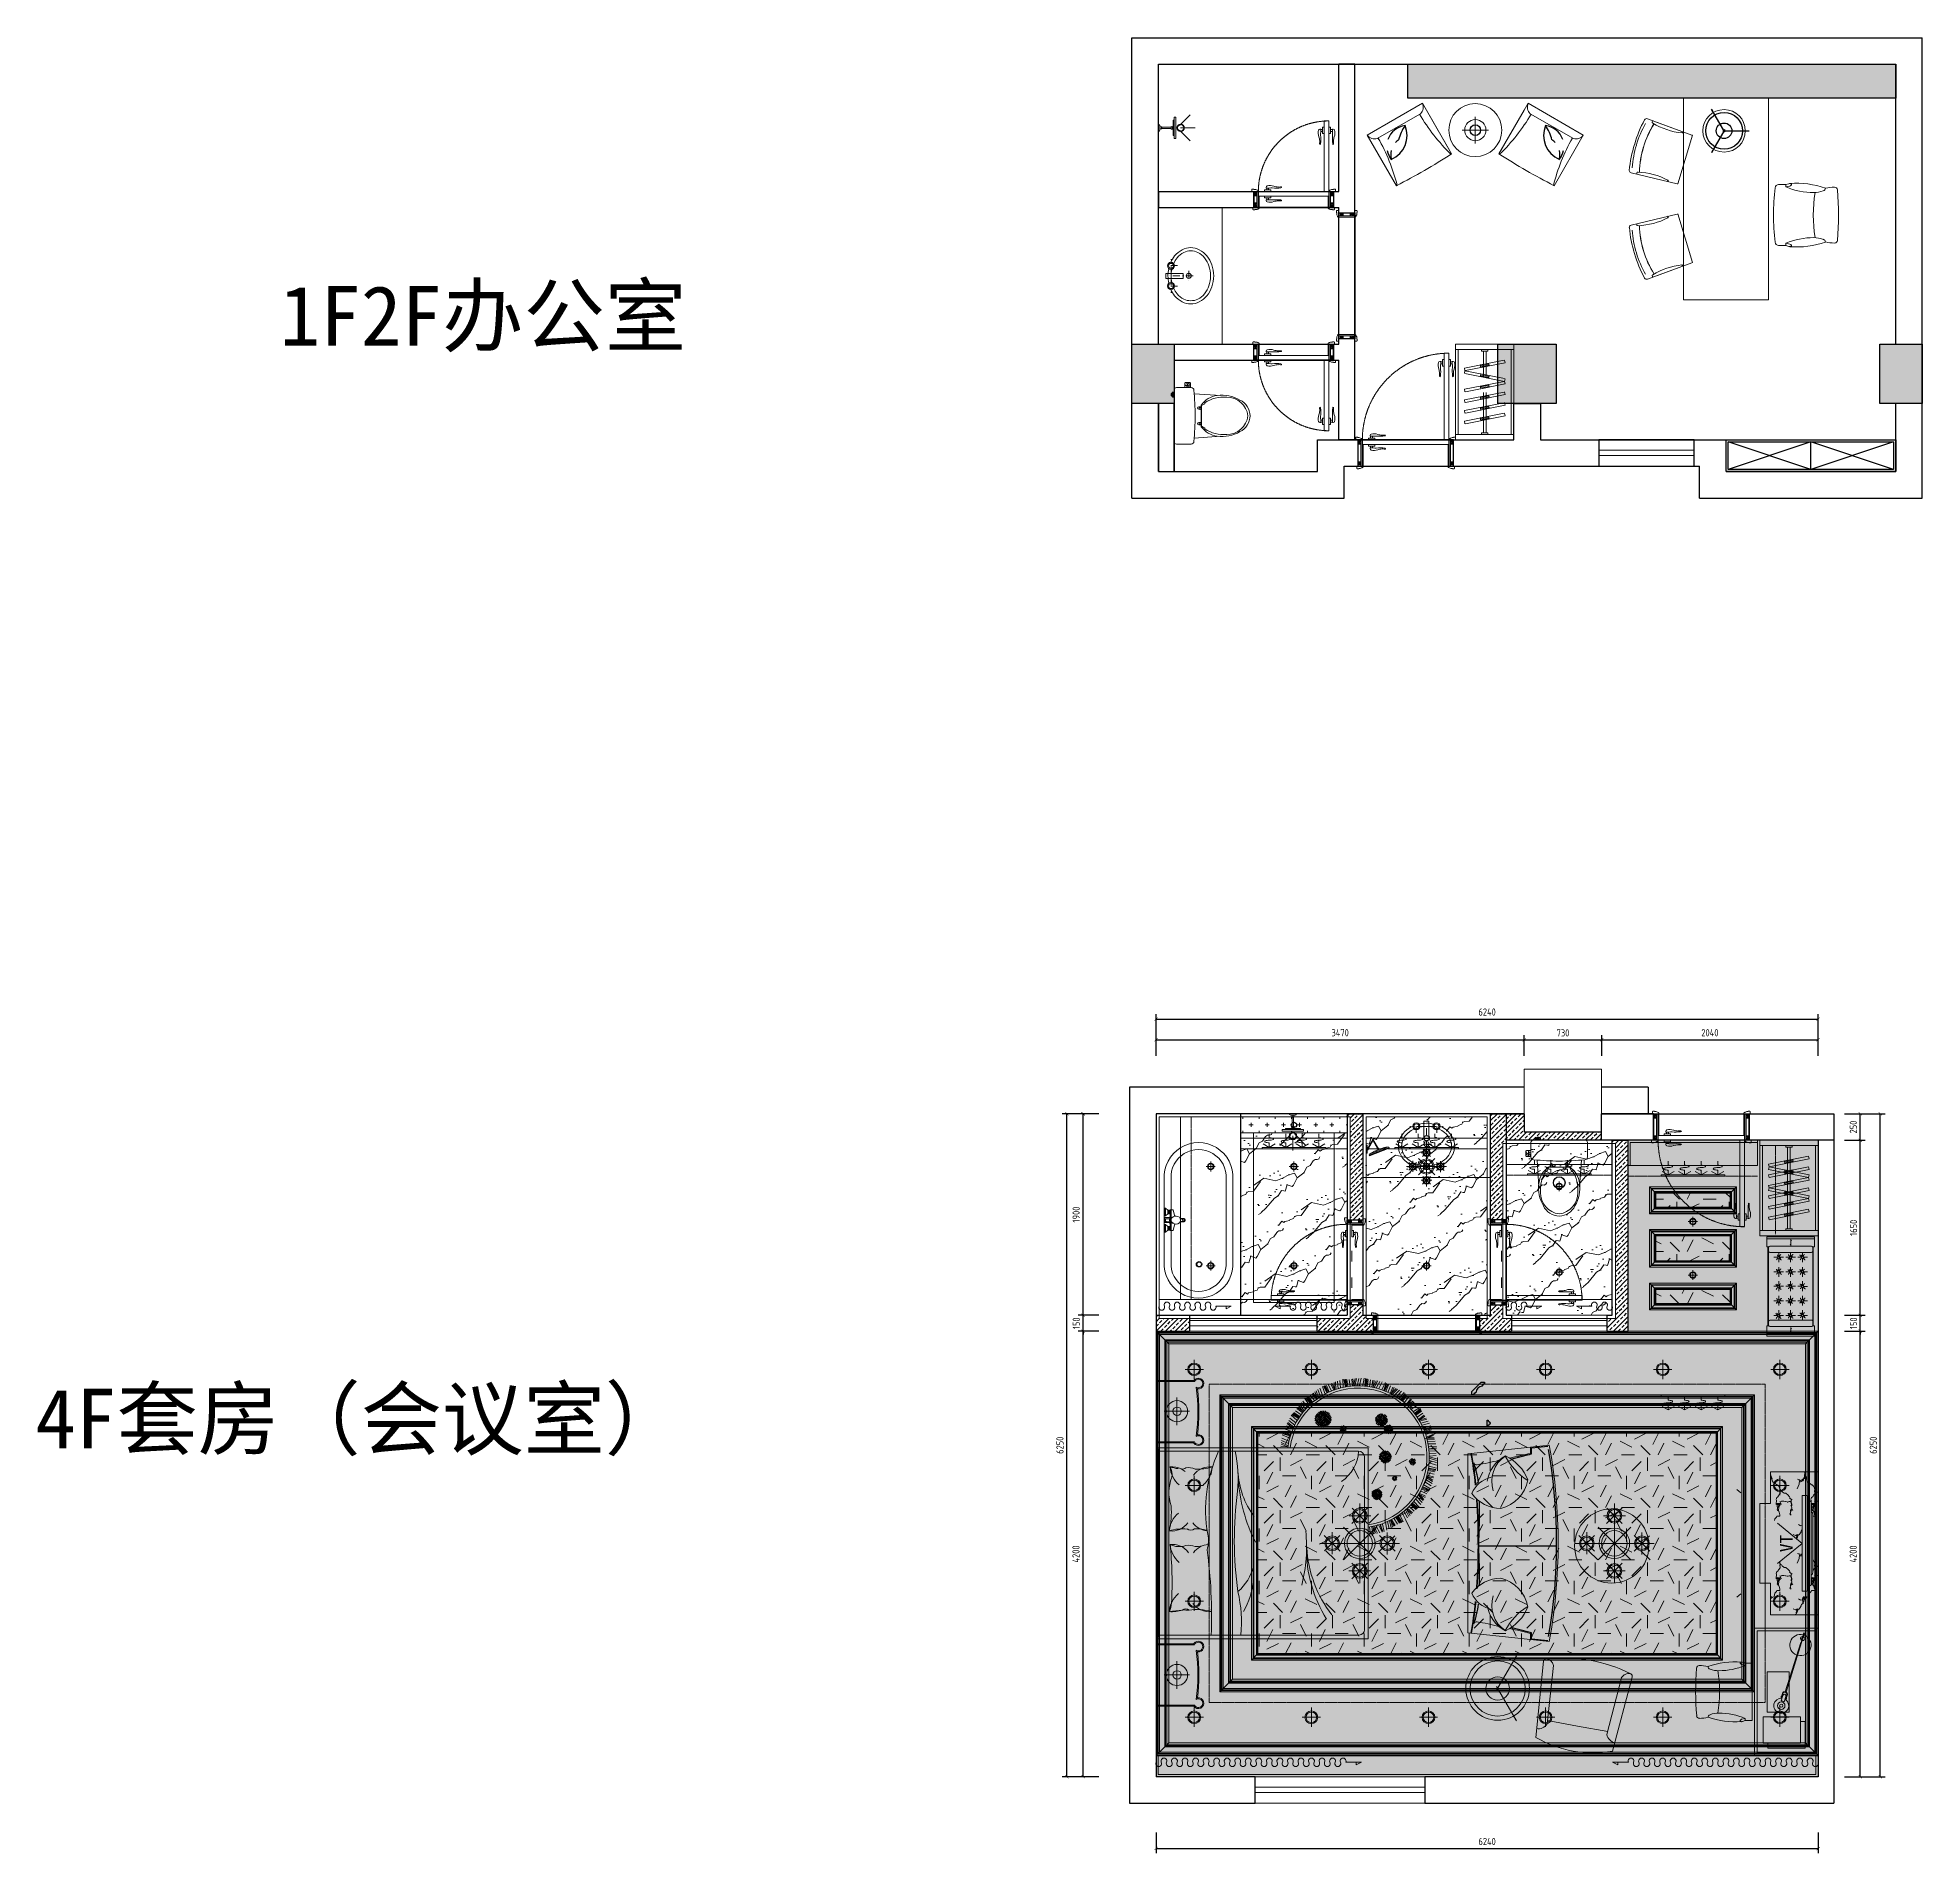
# Model space of a CAD drawing. Header units: millimetres. Extents: x 3162 to 221128, y -144913 to 11496.
# Drawn here: x 5054 to 22817, y -141402 to -124286 of the extents above; entities that cross this region are included whole.
import ezdxf
from ezdxf.enums import TextEntityAlignment as Align

# ---------------------------------------------------------------- set-up
doc = ezdxf.new("R2010")
doc.units = ezdxf.units.MM
doc.header["$LTSCALE"] = 10
for name, pattern in [('ACAD_ISO03W100', [30, 12, -18]), ('CENTER', [50.8, 31.75, -6.35, 6.35, -6.35]), ('DASH', [8.89, 6.35, -2.54]), ('DASH2', [0.375, 0.25, -0.125]), ('DASHDOT2', [12.7, 6.35, -3.175, 0, -3.175]), ('DOTE', [61.468, 50.8, -5.08, 0.508, -5.08]), ('HIDDEN', [9.525, 6.35, -3.175])]:
    doc.linetypes.add(name, pattern=pattern)
doc.layers.get('Defpoints').update_dxf_attribs({"color": 250})
for name, color, linetype in [('8', 8, 'Continuous'), ('FF-Furniture', 51, 'Continuous'), ('IFF-FURN', 51, 'Continuous'), ('IFF-FURN-DETAIL', 250, 'Continuous'), ('SYMBOL【符号】', 136, 'Continuous'), ('WALL', 7, 'Continuous'), ('WALL_NEW【新建墙体】', 4, 'Continuous'), ('WALL【墙体】', 7, 'Continuous')]:
    doc.layers.add(name, color=color, linetype=linetype)
for name, color, linetype, lineweight in [('Column', 7, 'Continuous', 0), ('FC-Dimensions', 44, 'Continuous', 0), ('FC-Doorsill【门槛线】', 8, 'Continuous', 0), ('FC-Hatch【平面填充】', 250, 'Continuous', 0), ('FC-Material【地坪分割线】', 138, 'Continuous', 0), ('FF-Complete【墙体完成线】', 6, 'Continuous', 0), ('FF-Curtain【平面窗帘】', 32, 'Continuous', 0), ('FF-Door【门】', 51, 'Continuous', 0), ('FF-FIXT【洁具】', 31, 'Continuous', 0), ('FF-MT【门套】', 20, 'Continuous', 0), ('FF-Text【平面文字】', 2, 'Continuous', 0), ('FF-Win【窗】', 132, 'Continuous', 0), ('FF-【活动成品家具】', 51, 'Continuous', 0), ('RC-Lamplight【灯带】', 205, 'DASHDOT2', 0), ('RC-Lamps【天花灯具】', 2, 'Continuous', 0), ('RC-Modelling【天花造型】', 30, 'Continuous', 0)]:
    doc.layers.add(name, color=color, linetype=linetype, lineweight=lineweight)
doc.styles.add('ROMANTIC', font='', dxfattribs={"bigfont": 'gbcbig.shx'})
doc.styles.add('尺寸标注', font='ARCHS.SHX', dxfattribs={"width": 0.8})
doc.styles.add('文字', font='')
doc.styles.get('ROMANTIC').set_extended_font_data('STXihei')
doc.styles.get('文字').set_extended_font_data('SimSun')
doc.dimstyles.new('海龙1：30', dxfattribs={"dimscale": 30, "dimtxt": 2.25, "dimasz": 1, "dimexe": 1.5, "dimexo": 1, "dimgap": 1, "dimtad": 1, "dimdec": 0, "dimrnd": 5, "dimdsep": 46, "dimtxsty": '尺寸标注', "dimblk": 'ARCHTICK', "dimblk1": 'ARCHTICK', "dimblk2": 'ARCHTICK', "dimcen": 1, "dimclrd": 44, "dimclre": 44, "dimclrt": 2, "dimadec": 0, "dimazin": 0, "dimtfac": 1, "dimtdec": 0, "dimtix": 1, "dimtmove": 2, "dimatfit": 3, "dimldrblk": 'hl_arrow2', "dimfxl": 5, "dimfxlon": 1, "dimarcsym": 0})
pattern_1 = [(0, (-511843.14, -12481.3), (494.9747, 494.9747), [123.74367, -371.23102]), (0, (-511570.9, -12184.3), (494.9747, 494.9747), [123.74367, -371.23102]), (90, (-511793.64, -12308.06), (-494.9747, 494.9747), [123.74367, -371.23102]), (90, (-511595.65, -12134.8), (-494.9747, 494.9747), [123.74367, -371.23102]), (45, (-511744.14, -12134.82), (5e-14, 494.9747), [123.74367, -576.25626]), (135, (-511570.9, -12481.3), (-494.9747, 5e-14), [123.74367, -576.25626]), (26.56505, (-511719.4, -12332.8), (494.9747, -2e-06), [123.74367, -983.0534]), (26.56505, (-511496.66, -12085.32), (494.9747, -2e-06), [123.74367, -983.0534]), (63.43495, (-511496.66, -12481.3), (-2e-06, 494.9747), [123.74367, -983.0534]), (63.43495, (-511719.4, -12258.56), (-2e-06, 494.9747), [123.74367, -983.0534]), (63.43495, (-511546.15, -12382.3), (-2e-06, 494.9747), [123.74367, -983.0534]), (116.56505, (-511843.14, -12209.07), (2e-06, 494.9747), [123.74367, -983.0534]), (153.43495, (-511744.14, -12407.06), (-494.9747, -2e-06), [123.74367, -983.0534])]

msp = doc.modelspace()

# ---------------------------------------------------------------- texts
at = {"layer": 'FF-Text【平面文字】', "char_height": 562.5, "attachment_point": 3, "style": '文字'}
for s, insert in [('1F2F办公室', (11167, -126625.5)), ('4F套房（会议室）', (11167, -137023.1))]:
    msp.add_mtext(s, dxfattribs=dict(at, insert=insert))

# ---------------------------------------------------------------- blocks, each defined once
blk = doc.blocks.new('hlw_3_1600_250')
for p, q in [((-0.5, 0.078125), (0.5, 0.078125)), ((-0.5, -0.078125), (0.5, -0.078125))]:
    blk.add_line(p, q)
at = {"linetype": 'HIDDEN', "ltscale": 15}
for p, q in [((-0.5, 0.015625), (0.5, 0.015625)), ((-0.5, -0.015625), (0.5, -0.015625))]:
    blk.add_line(p, q, dxfattribs=at)
blk = doc.blocks.new('卫_成品浴缸03')
for p, q in [((-324, 1122), (-324, 345)), ((324, 345), (324, 1122))]:
    blk.add_line(p, q)
at = {"color": 8}
for p, q in [((-259, 1122), (-259, 343)), ((259, 343), (259, 1122)), ((143, 753), (175, 755)), ((176, 716), (143, 719)), ((174, 755), (148, 752)), ((176, 717), (148, 720)), ((172, 749), (158, 748)), ((173, 722), (158, 724)), ((241, 832), (227, 781)), ((255, 754), (240, 766)), ((255, 720), (240, 708)), ((269, 832), (241, 832)), ((266, 752), (262, 752)), ((266, 722), (262, 722)), ((266, 752), (266, 722)), ((269, 827), (269, 832)), ((272, 827), (269, 827)), ((269, 799), (269, 827)), ((269, 788), (269, 799)), ((269, 799), (272, 799)), ((322, 760), (271, 760)), ((271, 760), (271, 753)), ((271, 714), (271, 721)), ((322, 714), (271, 714)), ((274, 829), (272, 827)), ((272, 827), (272, 813)), ((274, 825), (272, 823)), ((274, 816), (272, 818)), ((272, 799), (272, 813)), ((274, 810), (272, 808)), ((274, 801), (272, 803)), ((272, 799), (274, 797)), ((316, 749), (273, 752)), ((273, 752), (273, 722)), ((316, 746), (273, 749)), ((316, 727), (273, 724)), ((316, 725), (273, 722)), ((283, 829), (274, 829)), ((274, 829), (274, 825)), ((274, 825), (283, 825)), ((274, 816), (274, 813)), ((283, 816), (274, 816)), ((274, 810), (274, 813)), ((283, 810), (274, 810)), ((274, 797), (274, 801)), ((274, 801), (283, 801)), ((274, 797), (283, 797)), ((285, 827), (283, 829)), ((283, 825), (283, 829)), ((283, 825), (285, 822)), ((285, 818), (283, 816)), ((283, 816), (283, 813)), ((283, 810), (283, 813)), ((285, 808), (283, 810)), ((283, 801), (285, 804)), ((283, 801), (283, 797)), ((283, 797), (285, 799)), ((291, 827), (285, 827)), ((285, 827), (285, 813)), ((285, 799), (285, 813)), ((285, 799), (291, 799)), ((313, 849), (291, 829)), ((291, 829), (291, 827)), ((291, 827), (291, 813)), ((291, 799), (291, 813)), ((291, 799), (291, 797)), ((291, 797), (313, 777)), ((301, 750), (322, 750)), ((301, 724), (322, 724)), ((322, 849), (313, 849)), ((313, 849), (313, 777)), ((313, 777), (322, 777)), ((313, 749), (313, 725)), ((316, 749), (316, 725)), ((322, 777), (322, 849)), ((322, 750), (322, 760)), ((322, 724), (322, 714)), ((227, 691), (241, 640)), ((241, 640), (269, 640)), ((269, 673), (269, 684)), ((269, 673), (269, 645)), ((272, 673), (269, 673)), ((269, 640), (269, 645)), ((269, 645), (272, 645)), ((274, 675), (272, 673)), ((272, 673), (272, 645)), ((274, 671), (272, 669)), ((274, 662), (272, 664)), ((274, 656), (272, 654)), ((274, 647), (272, 649)), ((272, 645), (274, 643)), ((274, 675), (274, 671)), ((283, 675), (274, 675)), ((274, 671), (283, 671)), ((283, 662), (274, 662)), ((274, 662), (274, 659)), ((274, 656), (274, 659)), ((283, 656), (274, 656)), ((274, 643), (274, 647)), ((274, 647), (283, 647)), ((274, 643), (283, 643)), ((283, 671), (283, 675)), ((285, 673), (283, 675)), ((283, 671), (285, 668)), ((285, 664), (283, 662)), ((283, 662), (283, 659)), ((283, 656), (283, 659)), ((285, 654), (283, 656)), ((283, 647), (285, 650)), ((283, 647), (283, 643)), ((283, 643), (285, 645)), ((285, 645), (285, 673)), ((291, 673), (285, 673)), ((285, 645), (291, 645)), ((313, 695), (291, 675)), ((291, 675), (291, 673)), ((291, 673), (291, 645)), ((291, 645), (291, 643)), ((291, 643), (313, 623)), ((313, 623), (313, 695)), ((322, 695), (313, 695)), ((313, 623), (322, 623)), ((322, 623), (322, 695))]:
    blk.add_line(p, q, dxfattribs=at)
blk.add_circle((-5, 320), 21.5, dxfattribs=at)
for centre, start, end in [((0, 1142), 356.4617, 183.5383), ((0, 325), 176.4617, 3.5383)]:
    blk.add_arc(centre, 325, start, end)
for centre, start, end in [((0, 1142), 356.4617, 183.5383), ((0, 325), 176.0449, 3.9551)]:
    blk.add_arc(centre, 260, start, end, dxfattribs=at)
at = {"color": 8, "extrusion": (0, 0, -1)}
for centre, major_axis, start_param, end_param in [((146, 734), (-21.3, 0), 0.095859, 1.474937), ((146, 738), (-21.3, 0), -1.474937, -0.095859), ((150, 734), (20.7, 0), 3.263435, 4.590547), ((150, 738), (20.7, 0), 1.692639, 3.01975), ((158, 732), (24.1, 0), 3.29971, 4.270477), ((158, 739), (-24.1, 0), -1.128884, -0.158118), ((160, 736), (-13, 0), -0.048768, 1.438245), ((160, 735), (-13, 0), -1.438245, 0.048768), ((191, 789), (36.4, 0), 0.249587, 0.494131), ((245, 735), (30.3, 0), 0.57261, 1.697033), ((245, 736), (-30.3, 0), 1.52385, 2.478053), ((262, 761), (-10.1, 0), 4.712389, 5.418301), ((262, 713), (10.1, 0), 4.006477, 4.712389), ((316, 779), (-52.5, 0), -0.53621, 0.153708), ((316, 693), (52.5, 0), 2.987885, 3.677803), ((277, 784), (-13.5, 0), 0.153708, 0.963491), ((323, 778), (55, 0), 2.85166, 3.34824), ((284, 767), (13.8, 0), 2.483395, 2.85166), ((284, 704), (13.8, 0), 3.431525, 4.027665), ((290, 737), (-28.7, 0), 2.651635, 3.63155), ((191, 683), (-36.4, 0), 2.585488, 2.892006), ((277, 688), (-13.5, 0), -0.963491, -0.153708), ((323, 694), (-55, 0), -0.206647, 0.289932)]:
    blk.add_ellipse(centre, major_axis=major_axis, ratio=0.887779, start_param=start_param, end_param=end_param, dxfattribs=at)
at = {"color": 8}
for centre, major_axis, start_param, end_param in [((212, 737), (-42.8, 0), 4.006477, 8.559894), ((269, 748), (-5.63, 0), 4.068888, 5.35589), ((269, 726), (-5.63, 0), 0.927295, 2.214297)]:
    blk.add_ellipse(centre, major_axis=major_axis, ratio=0.887779, start_param=start_param, end_param=end_param, dxfattribs=at)
blk = doc.blocks.new('平面洗手盆_01')
for p, q in [((183, 24), (20, 24)), ((20, 24), (20, -24)), ((183, 24), (183, -24)), ((183, -24), (20, -24))]:
    blk.add_line(p, q)
at = {"linetype": 'DASHDOT2'}
for p, q in [((131, 97), (26, 97)), ((69, 24), (69, 158)), ((236, 48), (236, -48)), ((278, 0), (26, 0)), ((131, -97), (26, -97)), ((69, -24), (69, -158))]:
    blk.add_line(p, q, dxfattribs=at)
for centre, radius in [((69, 95), 33.5), ((69, 95), 23.9), ((236, 1), 23.9), ((69, -95), 33.5), ((69, -95), 23.9)]:
    blk.add_circle(centre, radius)
for centre, radius, start, end in [((312, 19), 269, 140.9541, 156.021), ((277, 47), 224, 117.0522, 140.9541), ((277, 47), 195, 117.0522, 140.9541), ((255, 91), 176, 62.9478, 117.0522), ((255, 91), 146, 62.9478, 117.0522), ((233, 47), 195, 39.0459, 62.9478), ((233, 47), 224, 39.0459, 62.9478), ((199, 19), 269, 18.571, 39.0459), ((366, 1), 326, 167.8612, 192.4926), ((366, 1), 296, 168.0916, 192.4003), ((312, 19), 239, 140.9541, 155.6677), ((199, 19), 239, 18.571, 39.0459), ((145, 1), 296, 0, 18.571), ((145, 1), 296, 341.429, 360), ((145, 1), 326, 360, 18.571), ((145, 1), 326, 341.429, 360), ((312, -17), 269, 204.5507, 219.0459), ((312, -17), 239, 204.736, 219.0459), ((277, -45), 195, 219.0459, 242.9478), ((233, -45), 195, 297.0522, 320.9541), ((199, -17), 239, 320.9541, 341.429), ((199, -17), 269, 320.9541, 341.429), ((277, -45), 224, 219.0459, 242.9478), ((255, -88), 176, 242.9478, 297.0522), ((255, -88), 146, 242.9478, 297.0522), ((233, -45), 224, 297.0522, 320.9541)]:
    blk.add_arc(centre, radius, start, end)
blk = doc.blocks.new('马桶平面15')
at = {"color": 251}
for p, q in [((-164, 735), (-188, 735)), ((-182, 735), (-182, 743)), ((-176, 735), (-176, 743)), ((-169, 743), (-169, 735))]:
    blk.add_line(p, q, dxfattribs=at)
for points in [[(24, 519, -0.023855), (-217, 531, -0.42765), (-243, 555), (-243, 695, -0.382307), (-220, 715), (24, 715), (269, 715, -0.382307), (291, 695), (291, 555, -0.42765), (265, 531, -0.023855)], [(24, 0, -0.272339), (-125, 96, -0.163159), (-167, 310, -0.20934), (-78, 461), (24, 461), (127, 461, -0.20934), (215, 310, -0.163159), (173, 96, -0.272339)]]:
    blk.add_lwpolyline(points, format="xyb", close=True)
for points in [[(-171, 715, 0.288575), (-153, 725, 0.464141), (-159, 735), (-164, 735), (-164, 743), (-188, 743), (-188, 743), (-188, 735), (-193, 735, 0.464141), (-199, 725, 0.288575), (-181, 715)], [(27, 460), (122, 460), (139, 427), (147, 427, -0.17108), (199, 221, -0.383832), (24, 21, -0.383832), (-151, 221, -0.17108), (-99, 427), (-90, 427), (-74, 460), (122, 460)], [(-62, 463), (-62, 484, -1), (-38, 484), (-38, 481)], [(110, 463), (110, 484, 1), (86, 484), (86, 481)]]:
    blk.add_lwpolyline(points, format="xyb", dxfattribs=at)
for points in [[(-243, 617), (-243, 562), (-280, 562, -0.414214), (-290, 572), (-290, 607, -0.414214), (-280, 617)], [(-243, 617), (-243, 562), (-256, 562, -0.414214), (-266, 572), (-266, 607, -0.414214), (-256, 617)], [(-54, 476), (-54, 470, 0.414214), (-49, 465), (-39, 465, 0.58538), (-38, 470), (-38, 476, 0.58538), (-39, 481), (-49, 481, 0.414214)], [(103, 476), (103, 470, -0.414214), (98, 465), (87, 465, -0.58538), (87, 470), (87, 476, -0.58538), (87, 481), (98, 481, -0.414214)]]:
    blk.add_lwpolyline(points, format="xyb", close=True, dxfattribs=at)
for points in [[(-184, 528), (-167, 276)], [(233, 528), (215, 276)]]:
    blk.add_lwpolyline(points)
for centre, radius, start, end in [((-185, 756), 31.4, 242.8818, 319.142), ((-174, 774), 53.1, 240.7977, 292.8926), ((-263, 600), 28.1, 165.5916, 262.7603), ((-268, 612), 22.8, 193.4235, 273.8412), ((-232, 638), 46.4, 221.9148, 256.4413), ((181, 814), 493, 204.8643, 210.765)]:
    blk.add_arc(centre, radius, start, end, dxfattribs=at)
blk = doc.blocks.new('花洒平面')
at = {"color": 8}
for p, q in [((-23, 198), (-123, 298)), ((0, 208), (0, 346)), ((23, 198), (123, 298)), ((100, 150), (-100, 150)), ((11, 121), (-11, 121)), ((10, 139), (-10, 139)), ((10, 133), (-9, 133)), ((-9, 12), (8, 12)), ((8, 138), (-8, 138)), ((-7, 32), (6, 32)), ((6, 119), (-6, 119))]:
    blk.add_line(p, q, dxfattribs=at)
blk.add_lwpolyline([(11, 131, 0.992115), (11, 133), (10, 133, 0.130917), (8, 138), (10, 138, 0.413995), (10, 139), (71, 139), (71, 150), (100, 150), (100, 165), (-100, 165), (-100, 150), (-71, 150), (-71, 139), (-10, 139, 0.413995), (-9, 138), (-8, 138, 0.130917), (-9, 133), (-11, 133, 0.992115), (-11, 131, 0.003958), (-11, 131, 0.080962), (-11, 121, 1), (-11, 119), (-6, 119), (-6, 32), (-7, 32, 0.414214), (-9, 30), (-9, 12), (-21, 12, 0.261972), (-31, 7), (-31, 0), (31, 0), (31, 7, 0.261972), (21, 12), (8, 12), (8, 30, 0.414214), (6, 32), (6, 32), (6, 119), (11, 119, 1), (11, 121, 0.080962), (11, 131)], format="xyb")
blk.add_lwpolyline([(8, 30, -0.375464), (3, 29, 0.238002), (-3, 29, -0.375464), (-9, 30)], format="xyb", dxfattribs=at)
for radius in [35, 30]:
    blk.add_circle((0, 210), radius, dxfattribs=at)
blk = doc.blocks.new('门套线03')
at = {"ltscale": 100}
blk.add_lwpolyline([(60, 0), (60, 20, -0.339185), (57, 23), (42, 23, -0.360475), (39, 20), (29, 20, 0.137802), (14, 15, -0.16589), (3, 12), (3, 9), (0, 9), (0, 0)], format="xyb", close=True, dxfattribs=at)
blk = doc.blocks.new('HL_Door_Hinge')
at = {"color": 0, "linetype": 'DOTE', "ltscale": 0.04}
for p, q in [((-4, 3), (4, 3)), ((0, -1), (0, 7))]:
    blk.add_line(p, q, dxfattribs=at)
at = {"color": 0, "linetype": 'DASH', "ltscale": 5}
for p, q in [((-2, -26), (-2, 1)), ((0, -26), (0, 0)), ((0, -26), (0, 0)), ((2, -26), (2, 1)), ((0, -26), (-2, -26)), ((0, -26), (2, -26))]:
    blk.add_line(p, q, dxfattribs=at)
for radius in [3, 2]:
    blk.add_circle((0, 3), radius, dxfattribs=at)
blk = doc.blocks.new('HL_Door_Seal')
at = {"color": 0}
for p, q in [((5, 0), (-5, 0)), ((-1, 6), (0, 6)), ((-1, 6), (0, 6)), ((-1, 5), (0, 6)), ((-1, 5), (0, 5)), ((-1, 5), (0, 5)), ((-1, 4), (0, 5)), ((-1, 5), (0, 5)), ((-1, 4), (0, 4)), ((-1, 4), (0, 4)), ((-1, 4), (0, 4)), ((-1, 3), (0, 4)), ((-1, 3), (0, 3)), ((-1, 3), (0, 3)), ((-1, 3), (0, 3)), ((-1, 2), (0, 3)), ((-1, 2), (0, 2)), ((-1, 2), (0, 2)), ((-1, 2), (0, 2)), ((-1, 1), (0, 2)), ((-1, 1), (0, 1)), ((-1, 1), (0, 1)), ((-1, 1), (0, 1)), ((-1, 0), (0, 1)), ((-1, 0), (0, 0)), ((-1, 0), (0, 0)), ((0, 6), (0, 6)), ((1, 6), (0, 6)), ((1, 6), (0, 6)), ((1, 5), (0, 6)), ((1, 5), (0, 5)), ((1, 5), (0, 5)), ((1, 5), (0, 5)), ((1, 4), (0, 5)), ((1, 4), (0, 4)), ((1, 4), (0, 4)), ((1, 4), (0, 4)), ((1, 3), (0, 4)), ((1, 3), (0, 3)), ((1, 3), (0, 3)), ((1, 3), (0, 3)), ((1, 2), (0, 3)), ((1, 2), (0, 2)), ((1, 2), (0, 2)), ((1, 2), (0, 2)), ((1, 1), (0, 2)), ((1, 1), (0, 1)), ((1, 1), (0, 1)), ((1, 1), (0, 1)), ((1, 0), (0, 1)), ((1, 0), (0, 0)), ((1, 0), (0, 0))]:
    blk.add_line(p, q, dxfattribs=at)
blk.add_lwpolyline([(-4, -1, 0.774597), (4, -1)], format="xyb", close=True, dxfattribs=at)
blk.add_arc((0, 0), 5, 180, 0.0005, dxfattribs=at)
blk = doc.blocks.new('门把手02')
at = {"color": 250}
for p, q in [((-30, 15), (-15, 15)), ((-30, 0), (-30, 15)), ((30, 0), (-30, 0)), ((-15, 15), (20, 15)), ((-15, 15), (20, 15)), ((-13, 32), (-13, 41)), ((13, 32), (-13, 32)), ((-9, 15), (-9, 32)), ((9, 15), (9, 32)), ((20, 15), (30, 15)), ((30, 15), (30, 0))]:
    blk.add_line(p, q, dxfattribs=at)
at = {"color": 250, "extrusion": (0, 0, -1)}
for centre, major_axis, start_param, end_param in [((-1, 41), (-8.59, 8.59), 5.497787, 6.813202), ((23, -64), (0, 120), -0.233047, 0.306451), ((13, 37), (3.58, 3.58), 2.124304, 2.356194), ((34, -51), (0, 86), -0.231441, 0.114669), ((79, 368), (0, 336), 3.005111, 3.247916), ((108, 189), (2, 147), 3.194781, 3.464277), ((105, 172), (-91.7, 91.7), 3.813778, 3.981187), ((123, 24), (-13.7, 13.7), 0.647464, 1.248663), ((124, 44), (5.92, 5.92), 1.238085, 2.228964), ((131, 40), (-0.729, 0.729), 1.325662, 2.819982)]:
    blk.add_ellipse(centre, major_axis=major_axis, ratio=1, start_param=start_param, end_param=end_param, dxfattribs=at)
blk = doc.blocks.new('hld_1_820_250_门把手02_门套线03_45_0_0_3_40_0_1_1')
at = {"layer": 'FC-Doorsill【门槛线】'}
for p, q in [((-0.5, 0.139), (0.5, 0.139)), ((-0.5, -0.139), (0.5, -0.139))]:
    blk.add_line(p, q, dxfattribs=at)
at = {"layer": 'FF-Door【门】'}
blk.add_lwpolyline([(-0.453, 0.139), (-0.403, 0.139), (-0.403, 1.044), (-0.453, 1.044)], close=True, dxfattribs=at)
at = {"layer": 'FF-Door【门】', "color": 250, "linetype": 'ACAD_ISO03W100', "ltscale": 2.083333}
blk.add_lwpolyline([(-0.453, 0.139), (0.453, 0.139), (0.453, 0.089), (-0.453, 0.089)], close=True, dxfattribs=at)
at = {"layer": 'FF-Door【门】', "color": 8, "linetype": 'HIDDEN', "ltscale": 15}
blk.add_arc((-0.453, 0.139), 0.906, 0, 90, dxfattribs=at)
at = {"layer": 'FF-MT【门套】', "color": 250}
for p, q in [((-0.469, 0.126), (-0.5, 0.092)), ((-0.469, 0.092), (-0.5, 0.126)), ((0.469, 0.126), (0.5, 0.092)), ((0.469, 0.092), (0.5, 0.126)), ((-0.5, -0.092), (-0.469, -0.126)), ((-0.5, -0.126), (-0.469, -0.092)), ((0.5, -0.092), (0.469, -0.126)), ((0.5, -0.126), (0.469, -0.092))]:
    blk.add_line(p, q, dxfattribs=at)
for points in [[(-0.5, 0.139), (-0.469, 0.139), (-0.469, 0.126), (-0.5, 0.126)], [(-0.469, 0.126), (-0.469, 0.092), (-0.5, 0.092), (-0.5, 0.126)], [(-0.469, 0.139), (-0.456, 0.139), (-0.456, -0.139), (-0.469, -0.139)], [(0.469, 0.139), (0.456, 0.139), (0.456, -0.139), (0.469, -0.139)], [(0.5, 0.139), (0.469, 0.139), (0.469, 0.126), (0.5, 0.126)], [(0.469, 0.126), (0.469, 0.092), (0.5, 0.092), (0.5, 0.126)], [(-0.5, -0.092), (-0.5, -0.126), (-0.469, -0.126), (-0.469, -0.092)], [(-0.5, -0.139), (-0.469, -0.139), (-0.469, -0.126), (-0.5, -0.126)], [(0.5, -0.092), (0.5, -0.126), (0.469, -0.126), (0.469, -0.092)], [(0.5, -0.139), (0.469, -0.139), (0.469, -0.126), (0.5, -0.126)]]:
    blk.add_lwpolyline(points, close=True, dxfattribs=at)
at = {"layer": 'FF-MT【门套】'}
for points in [[(-0.5, 0.139), (-0.456, 0.139), (-0.456, 0.083), (-0.444, 0.083), (-0.444, -0.139), (-0.5, -0.139)], [(0.5, 0.139), (0.456, 0.139), (0.456, 0.083), (0.444, 0.083), (0.444, -0.139), (0.5, -0.139)]]:
    blk.add_lwpolyline(points, close=True, dxfattribs=at)
at = {"layer": 'FF-Door【门】', "color": 250, "yscale": 0.001111111111111, "zscale": 0.001111111111111}
for name, p, xscale, rotation in [('门把手02', (-0.453, 0.944), -0.001111111111111, 90.00000000000593), ('门把手02', (-0.403, 0.944), 0.001111111111111, 270.0000000000178), ('HL_Door_Seal', (-0.45, 0.083), 0.001111111111111, 180.0000000000119), ('HL_Door_Seal', (0.45, 0.083), -0.001111111111111, 180)]:
    blk.add_blockref(name, p, dxfattribs=dict(at, xscale=xscale, rotation=rotation))
at = {"layer": 'FF-Door【门】', "color": 250, "zscale": 0.001111111111111}
for name, p, xscale, yscale in [('门把手02', (0.356, 0.139), -0.001111111111111, 0.001111111111111), ('HL_Door_Hinge', (-0.454, 0.139), 0.001111111111111, 0.001111111111111), ('门把手02', (0.356, 0.089), -0.001111111111111, -0.001111111111111)]:
    blk.add_blockref(name, p, dxfattribs=dict(at, xscale=xscale, yscale=yscale))
at = {"layer": 'FF-MT【门套】', "zscale": 0.001111111111111}
for p, xscale, yscale in [((-0.456, 0.139), -0.001111111111111, 0.001111111111111), ((0.456, 0.139), 0.001111111111111, 0.001111111111111), ((-0.444, -0.139), -0.001111111111111, -0.001111111111111), ((0.444, -0.139), 0.001111111111111, -0.001111111111111)]:
    blk.add_blockref('门套线03', p, dxfattribs=dict(at, xscale=xscale, yscale=yscale))
blk = doc.blocks.new('1800平10104199')
h = blk.add_hatch()
h.set_pattern_fill('ANSI38', color=8, scale=100, style=0)
h.set_pattern_definition([(45, (-2757.802, -6613.146), (-8.838835, 8.838835), []), (135, (-2757.802, -6613.146), (-26.516504, 8.838835), [31.25, -18.75])])
h.paths.add_polyline_path([(511, -760, 1), (411, -760, 1)])
h.paths.add_polyline_path([(635, -927, 1), (589, -927, 1)])
h.paths.add_polyline_path([(800, -1094, 1), (737, -1094, 1)])
h.paths.add_polyline_path([(756, -838, 1), (872, -838, 1)])
h.paths.add_polyline_path([(1031, -869, 1), (1116, -869, 1)])
h.paths.add_polyline_path([(1221, -803, 1), (1105, -803, 1)])
h.paths.add_polyline_path([(1110, -443, 1), (1047, -443, 1)])
h.paths.add_polyline_path([(1249, -252, 1), (1094, -252, 1)])
at = {"ltscale": 300}
for p, q in [((-1535, 1322), (1534, 1322)), ((-1535, 1322), (-1535, 966)), ((-947, 1322), (-947, 966)), ((-900, -678), (-900, 1322)), ((900, -678), (900, 1322)), ((946, 1322), (946, 966)), ((1534, 1322), (1534, 966)), ((1408, -150), (1357, -192)), ((-900, -678), (900, -678))]:
    blk.add_line(p, q, dxfattribs=at)
at = {"color": 8}
for p, q in [((-1525, 1322), (-1525, 960)), ((-1241, 1247), (-1241, 1007)), ((-957, 1322), (-957, 960)), ((-865, 1322), (-865, 1322)), ((-865, 1322), (-865, 1322)), ((956, 1322), (956, 960)), ((1245, 1247), (1245, 1007)), ((1524, 1322), (1524, 960)), ((-1373, 1127), (-1112, 1127)), ((1114, 1127), (1374, 1127)), ((903, 146), (899, 79)), ((908, 79), (936, 144)), ((915, 146), (910, 80)), ((920, 77), (949, 142)), ((941, 74), (970, 139)), ((964, 71), (992, 136)), ((994, 66), (1022, 132)), ((1032, 126), (1012, 61)), ((1038, 122), (1016, 59)), ((1047, 119), (1024, 57)), ((1054, 113), (1033, 50)), ((1075, 104), (1053, 41)), ((1097, 95), (1075, 32)), ((1083, 29), (1128, 85)), ((1108, 92), (1086, 30)), ((1095, 24), (1140, 79)), ((1114, 15), (1159, 71)), ((1135, 6), (1180, 62)), ((1162, -6), (1207, 50)), ((1215, 41), (1179, -16)), ((1220, 36), (1182, -19)), ((1228, 31), (1189, -23)), ((1233, 22), (1195, -32)), ((1250, 8), (1212, -46)), ((1270, -6), (1231, -61)), ((1238, -66), (1296, -24)), ((1279, -12), (1241, -66)), ((1248, -74), (1307, -33)), ((1264, -87), (1323, -46)), ((1282, -102), (1341, -61)), ((1305, -121), (1364, -80)), ((1369, -90), (1318, -135)), ((1372, -96), (1321, -139)), ((1378, -103), (1326, -145)), ((1381, -113), (1330, -155)), ((1394, -131), (1343, -173)), ((1362, -199), (1429, -175)), ((1416, -158), (1365, -200)), ((1370, -210), (1437, -186)), ((1382, -227), (1449, -203)), ((1395, -246), (1462, -222)), ((1412, -270), (1479, -246)), ((1481, -257), (1421, -287)), ((1483, -265), (1422, -292)), ((1487, -273), (1425, -299)), ((1487, -283), (1426, -310)), ((1494, -304), (1434, -331)), ((1503, -326), (1443, -353)), ((1509, -336), (1448, -363)), ((1445, -361), (1517, -356)), ((1450, -373), (1521, -368)), ((1457, -393), (1528, -388)), ((1464, -415), (1536, -410)), ((1474, -443), (1546, -438)), ((1543, -476), (1477, -485)), ((1545, -449), (1478, -462)), ((1544, -457), (1478, -466)), ((1545, -498), (1479, -507)), ((1546, -466), (1480, -474)), ((1547, -522), (1481, -531)), ((1550, -532), (1484, -542)), ((85, -698), (151, -689)), ((1541, -698), (1475, -689)), ((1545, -676), (1479, -667)), ((1482, -539), (1552, -554)), ((1483, -552), (1553, -567)), ((1484, -573), (1554, -588)), ((1550, -667), (1484, -658)), ((1551, -658), (1485, -649)), ((1486, -596), (1556, -611)), ((1554, -651), (1486, -645)), ((1488, -626), (1558, -640)), ((89, -721), (155, -713)), ((89, -733), (155, -724)), ((156, -721), (93, -754)), ((159, -734), (95, -766)), ((163, -754), (100, -787)), ((168, -777), (105, -809)), ((110, -808), (172, -791)), ((111, -816), (175, -794)), ((181, -813), (111, -827)), ((195, -839), (125, -854)), ((206, -860), (135, -874)), ((215, -878), (145, -893)), ((1473, -911), (1412, -885)), ((1483, -889), (1422, -863)), ((1493, -870), (1432, -844)), ((1500, -862), (1440, -835)), ((1504, -854), (1443, -828)), ((1508, -848), (1445, -824)), ((1451, -806), (1515, -839)), ((1458, -777), (1521, -809)), ((1462, -754), (1526, -787)), ((1467, -734), (1530, -766)), ((1469, -721), (1533, -754)), ((1537, -721), (1471, -713)), ((1536, -733), (1471, -724)), ((221, -890), (151, -905)), ((162, -923), (218, -888)), ((168, -932), (225, -897)), ((180, -953), (237, -918)), ((190, -972), (247, -938)), ((192, -983), (249, -948)), ((197, -990), (254, -955)), ((200, -997), (256, -959)), ((267, -975), (203, -1008)), ((287, -997), (223, -1030)), ((303, -1014), (239, -1047)), ((317, -1029), (253, -1062)), ((326, -1039), (262, -1072)), ((277, -1087), (323, -1038)), ((286, -1094), (332, -1045)), ((303, -1110), (349, -1062)), ((1280, -1065), (1317, -1127)), ((1294, -1050), (1331, -1111)), ((1354, -1086), (1302, -1044)), ((1303, -1041), (1340, -1102)), ((1360, -1076), (1308, -1035)), ((1376, -1058), (1324, -1016)), ((1391, -1042), (1339, -1000)), ((1400, -1037), (1348, -995)), ((1405, -1030), (1354, -988)), ((1411, -1025), (1357, -985)), ((1368, -969), (1420, -1018)), ((1382, -943), (1434, -991)), ((1392, -922), (1445, -971)), ((1402, -904), (1454, -953)), ((1408, -892), (1460, -941)), ((1470, -922), (1408, -895)), ((318, -1127), (364, -1078)), ((323, -1136), (369, -1088)), ((330, -1142), (375, -1093)), ((334, -1148), (378, -1096)), ((393, -1109), (340, -1157)), ((418, -1124), (366, -1173)), ((438, -1136), (386, -1185)), ((456, -1147), (403, -1196)), ((467, -1154), (414, -1203)), ((433, -1213), (464, -1154)), ((444, -1217), (474, -1158)), ((465, -1229), (495, -1170)), ((483, -1240), (514, -1181)), ((490, -1248), (521, -1189)), ((498, -1252), (529, -1193)), ((504, -1257), (532, -1195)), ((550, -1203), (513, -1264)), ((579, -1211), (542, -1272)), ((601, -1218), (564, -1279)), ((621, -1223), (584, -1284)), ((634, -1227), (596, -1288)), ((617, -1293), (630, -1228)), ((628, -1294), (642, -1229)), ((652, -1300), (665, -1234)), ((673, -1306), (686, -1240)), ((939, -1243), (939, -1314)), ((961, -1237), (962, -1308)), ((982, -1231), (982, -1303)), ((1015, -1293), (992, -1230)), ((994, -1228), (994, -1299)), ((1025, -1288), (1002, -1225)), ((1048, -1280), (1025, -1218)), ((1069, -1274), (1046, -1212)), ((1079, -1275), (1057, -1212)), ((1088, -1271), (1065, -1209)), ((1095, -1270), (1069, -1208)), ((1087, -1200), (1106, -1269)), ((1113, -1185), (1132, -1254)), ((1132, -1173), (1152, -1242)), ((1150, -1162), (1170, -1231)), ((1199, -1212), (1160, -1158)), ((1161, -1155), (1181, -1224)), ((1207, -1205), (1168, -1151)), ((1227, -1192), (1188, -1138)), ((1246, -1180), (1207, -1126)), ((1256, -1178), (1218, -1123)), ((1263, -1172), (1224, -1118)), ((1270, -1169), (1228, -1116)), ((1243, -1104), (1281, -1165)), ((1264, -1082), (1301, -1143)), ((682, -1311), (696, -1246)), ((691, -1313), (704, -1248)), ((697, -1316), (708, -1249)), ((727, -1252), (708, -1321)), ((757, -1252), (738, -1321)), ((780, -1252), (761, -1321)), ((801, -1252), (782, -1321)), ((814, -1252), (795, -1321)), ((827, -1318), (822, -1252)), ((851, -1317), (846, -1251)), ((873, -1317), (868, -1251)), ((892, -1319), (887, -1253)), ((899, -1320), (891, -1253)), ((910, -1251), (911, -1322))]:
    blk.add_line(p, q, dxfattribs=at)
for points in [[(-895, 1322, 0.39642), (-865, 1294), (0, 1294), (869, 1294)], [(869, 1294), (869, -587, -0.325595), (819, -644), (-815, -644, -0.382387), (-865, -592), (-865, 1294)], [(-865, 522, 0.078778), (-456, 550, -0.068393), (491, 554, 0.079495), (869, 576)]]:
    blk.add_lwpolyline(points, format="xyb", dxfattribs=at)
for centre, radius in [((-1241, 1124), 99.6), ((-1241, 1124), 39.6), ((1245, 1124), 99.6), ((1245, 1124), 39.6)]:
    blk.add_circle(centre, radius, dxfattribs=at)
for centre, radius, start, end in [((869, 1324), 30.1, 270.0725, 356.5701), ((-337, 1172), 308, 175.3048, 198.6942), ((-532, 1469), 295, 247.5179, 264.267), ((-661, 953), 245, 40.4189, 85.9871), ((-2260, 936), 1636, 4.8098, 9.1892), ((-2990, 1119), 2362, 357.3905, 358.8876), ((-662, 1043), 44.6, 314.4736, 42.1713), ((-373, 4551), 3380, 266.8134, 276.1602), ((7, 946), 245, 94.0129, 139.5811), ((-204, 1171), 194, 306.5711, 5.89), ((145, 1107), 177, 151.7736, 201.6983), ((309, 1177), 194, 174.11, 233.4289), ((298, 2034), 856, 257.7438, 273.6284), ((99, 953), 245, 40.4189, 85.9871), ((-241, 1073), 378, 353.4947, 19.1867), ((478, 813), 388, 68.2026, 108.9817), ((737, 946), 245, 94.0129, 139.5811), ((645, 1327), 156, 261.5958, 298.9092), ((527, 1171), 194, 320.9404, 333.7371), ((745, 1073), 45.9, 165.3506, 223.2684), ((527, 1171), 194, 333.7371, 5.89), ((1216, 1045), 517, 163.6046, 172.3273), ((-1507, 923), 40.9, 115.784, 31.7834), ((-1241, 2491), 1563, 261.4814, 278.5186), ((-974, 923), 40.9, 148.2166, 64.216), ((-451, 820), 194, 126.5711, 185.89), ((-1121, 936), 496, 344.0243, 8.7071), ((-204, 813), 194, 4.3181, 53.4289), ((-186, 1019), 168, 337.017, 7.5368), ((152, 939), 183, 175.2233, 196.23), ((309, 820), 194, 126.5711, 172.3641), ((178, 996), 54.7, 142.0833, 220.902), ((-193, 940), 330, 343.7954, 3.5554), ((527, 813), 194, 354.11, 53.4289), ((1154, 930), 455, 176.9801, 197.479), ((545, 1019), 168, 337.017, 7.5368), ((973, 923), 40.9, 115.784, 31.7834), ((1240, 2491), 1563, 261.4814, 278.5186), ((1506, 923), 40.9, 148.2166, 64.216), ((-690, 5564), 4765, 267.8927, 277.5858), ((-381, -968), 1787, 97.8585, 98.4763), ((-661, 1044), 245, 274.0129, 278.3417), ((24, 1100), 272, 251.8082, 283.204), ((315, -460), 1315, 65.0983, 100.0195), ((737, 1037), 245, 220.4189, 265.9871), ((480, -680), 1493, 80.7251, 83.5186), ((-113, 845), 452, 220.7333, 256.9672), ((712, -1003), 1555, 93.6786, 116.8708), ((716, -228), 779, 92.6087, 126.6587), ((-277, 1136), 735, 240.1408, 264.511), ((815, -584), 648, 188.3552, 82.5258), ((-66, -1305), 1208, 88.7545, 122.4486), ((27, -1253), 1157, 93.3188, 127.4147), ((-40, 1275), 1372, 255.0326, 276.4383), ((892, -209), 379, 214.9316, 266.4293)]:
    blk.add_arc(centre, radius, start, end, dxfattribs=at)
at = {"ltscale": 300}
for centre, radius, start, end in [((-1507, 923), 50.9, 123.0907, 10.4547), ((-1241, 2491), 1573, 262.0985, 277.9015), ((-974, 923), 50.9, 169.5453, 56.9093), ((973, 923), 50.9, 123.0907, 10.4547), ((1240, 2491), 1573, 262.0985, 277.9015), ((1506, 923), 50.9, 169.5453, 56.9093), ((815, -584), 670, 188.0791, 82.7724)]:
    blk.add_arc(centre, radius, start, end, dxfattribs=at)
blk = doc.blocks.new('海龙工具_液晶电视')
at = {"color": 251, "linetype": 'ACAD_ISO03W100', "ltscale": 2.5}
for q in [(-508, 716), (508, 716)]:
    blk.add_line((0, 100), q, dxfattribs=at)
blk.add_line((-450, 50), (450, 50))
at = {"color": 251}
blk.add_line((-300, 15), (300, 15), dxfattribs=at)
blk.add_lwpolyline([(-450, 50), (450, 50), (450, 100), (-450, 100)], close=True)
blk.add_lwpolyline([(-420, 50), (-390, 15), (-300, 15, 0.267949), (-274, 0), (274, 0, 0.267949), (300, 15), (390, 15), (420, 50)], format="xyb")
at = {"color": 250, "style": 'ROMANTIC', "text_generation_flag": 6}
blk.add_text('TV', height=120, rotation=180, dxfattribs=at).set_placement((1, 250), align=Align.MIDDLE)
blk = doc.blocks.new('液晶电视')
at = {"ltscale": 4}
blk.add_blockref('海龙工具_液晶电视', (0, 0), dxfattribs=at)
blk = doc.blocks.new('海龙_05060884')
at = {"layer": 'FF-【活动成品家具】'}
h = blk.add_hatch(dxfattribs=at)
h.set_pattern_fill('AA大理石深SC800', color=8, scale=700, pattern_type=2)
h.set_pattern_definition([(177.769103, (2569207.35, -1702093.014), (-700.00002183, -2.69e-05), [40.03034, -8366.3405]), (28.1136392, (2569187.35, -1702055.616), (700.0000028, 327.23196765), [26.45461, -5529.00824]), (76.6298055, (2569187.35, -1702002.636), (-1.05e-05, 327.2319275), [14.41496, -3012.71901]), (106.992819, (2569190.68, -1701979.26), (6.7e-06, 327.2319222), [11.40566, -2383.78875]), (21.8355897, (2569187.35, -1701955.89), (699.99999517, 327.2319006), [25.13679, -5253.58526]), (17.3096175, (2569190.68, -1701949.66), (700.0000145, 327.231969), [10.47438, -2189.14444]), (162.690382, (2569167.35, -1702091.46), (-700.0000325, 327.231908), [20.94876, -2178.67006]), (125.490837, (2569147.35, -1702085.22), (-4.3e-05, 327.231901), [17.22434, -1188.48149]), (162.690382, (2569137.35, -1702071.2), (-700.0000325, 327.231908), [10.47438, -2189.14444]), (136.925518, (2569127.35, -1702068.08), (-2e-05, 327.23191), [22.8165, -935.47517]), (3.3442344, (2569084.018, -1702054.058), (700.000013, 4.667e-05), [26.71214, -5582.84048]), (10.5914065, (2569067.35, -1702057.174), (1400.000031, 327.2319727), [16.95554, -3543.70772]), (0, (2569057.35, -1702057.17), (700, 327.23194), [10, -689.99994]), (103.370194, (2569187.35, -1702055.616), (-5.48e-05, 327.2319113), [14.41489, -3012.71901]), (90, (2569184, -1702041.6), (700, -4e-14), [10.90773, -316.32419]), (90, (2569184, -1702030.7), (700, -4e-14), [10.90773, -316.32419]), (78.995121, (2569184.02, -1702019.776), (-2.72e-05, 327.2319559), [17.46185, -3649.52189]), (90, (2569187.35, -1701968.35), (700, -4e-14), [12.46598, -314.76592]), (6.6658365, (2569177.35, -1701951.21), (699.9999705, 1.27e-05), [13.42411, -2805.63262]), (160.679045, (2569177.35, -1701951.21), (-699.9999937, 327.231933), [14.12908, -2952.97835]), (47.485996, (2568894.02, -1702156.9), (700.0000005, 654.4639248), [14.79793, -3092.76646]), (6.1571803, (2568904.018, -1702145.995), (2800.00001973, 327.23192843), [43.58473, -9109.2134]), (31.9352432, (2568947.35, -1702141.32), (699.9999716, 327.2319319), [11.78345, -2462.74511]), (19.3209546, (2568957.35, -1702135.09), (699.999996, 327.2319281), [14.12908, -2952.97835]), (8.8568723, (2568970.68, -1702130.41), (699.9999635, 5.46e-05), [20.24134, -2105.10111]), (30.29957, (2568990.684, -1702127.295), (700.0000166, 327.2319738), [15.44284, -3227.55244]), (61.8626245, (2569004.02, -1702119.5), (-3.7e-05, 327.231936), [14.13664, -1470.21231]), (52.9473395, (2569010.684, -1702107.038), (700.00000455, 981.6958246), [33.192334, -6937.19747]), (51.263996, (2569030.684, -1702080.55), (699.999997, 981.6958529), [15.98128, -3340.08304]), (25.054876, (2569040.68, -1702068.08), (700, -3e-06), [36.79571, -735.91427]), (47.485996, (2569074.02, -1702052.5), (700.0000005, 654.4639248), [14.79793, -3092.76646]), (31.9352432, (2569084.02, -1702041.59), (699.9999716, 327.2319319), [11.78345, -2462.74511]), (56.6470201, (2569094.018, -1702035.36), (700.0000012, 981.6958188), [24.25143, -5068.55181]), (90, (2569107.35, -1702015.1), (700, -4e-14), [15.582476, -311.64945]), (47.485996, (2569107.35, -1701999.52), (700.0000005, 654.4639248), [29.59586, -3077.96853]), (47.485996, (2569127.35, -1701977.704), (700.0000005, 654.4639248), [14.79793, -3092.76646]), (19.3209546, (2569137.35, -1701966.796), (699.999996, 327.2319281), [14.12908, -2952.97835]), (56.2378233, (2569150.684, -1701962.12), (699.99996254, 981.69585345), [29.98968, -6267.84088]), (25.054876, (2568970.68, -1702136.64), (700, -3e-06), [14.71827, -757.99171]), (80.6556929, (2568967.35, -1702156.9), (2.62e-05, 327.2319152), [20.52967, -4290.69354]), (160.679045, (2568980.684, -1702161.58), (-699.9999937, 327.231933), [14.12908, -2952.97835]), (148.064756, (2568990.68, -1702167.81), (-699.999967, 327.2319416), [11.78345, -2462.74511]), (115.424913, (2568997.35, -1702181.834), (-700.000029, 1636.1597197), [15.52817, -3245.38277]), (103.370194, (2569000.684, -1702195.86), (-5.48e-05, 327.2319113), [14.41489, -3012.71901]), (144.961427, (2569007.35, -1702200.53), (-700.0000265, 654.4638884), [8.14233, -1701.74844]), (173.334163, (2569020.684, -1702202.09), (-699.9999705, 1.88e-05), [13.42411, -2805.63262]), (158.418473, (2569064.018, -1702219.232), (-4199.99999472, 1636.15974199), [46.60026, -9739.4493]), (78.995121, (2568977.35, -1702217.674), (-2.72e-05, 327.2319559), [17.46185, -3649.52189]), (4.4550498, (2568980.684, -1702200.533), (700.0000104, 4.37e-05), [20.0606, -4192.66778]), (154.945124, (2569000.68, -1702198.97), (-700, -9e-07), [7.35917, -765.35081]), (132.514004, (2568994.02, -1702195.86), (-699.9999993, 654.463926), [14.79793, -3092.76646]), (90, (2568984, -1702184.95), (700, -4e-14), [9.34949, -317.88246]), (142.076999, (2568984.02, -1702175.6), (-700.0000235, 654.463844), [12.67686, -2649.46857]), (125.490837, (2568974.02, -1702167.81), (-4.3e-05, 327.231901), [11.48294, -1194.22296]), (99.344307, (2568967.35, -1702158.46), (-2.57e-05, 327.2319152), [20.5296, -4290.69354]), (90, (2568964, -1702156.9), (700, -4e-14), [18.69897, -308.53291]), (136.925518, (2568964.02, -1702156.9), (-2e-05, 327.23191), [18.2532, -940.03847]), (70.3775316, (2568947.35, -1702153.79), (1.97e-05, 327.231914), [9.92593, -2074.51804]), (175.54495, (2568947.35, -1702153.786), (-700.0000158, -2.36e-05), [40.1212, -4172.60718]), (148.064756, (2569544.02, -1702230.14), (-699.999967, 327.2319416), [23.56697, -2450.96166]), (35.0385725, (2569504.02, -1702225.47), (700.000032, 654.463882), [8.14233, -1701.74844]), (6.6658365, (2569520.684, -1702225.465), (699.9999705, 1.27e-05), [13.42411, -2805.63262]), (162.690382, (2569510.68, -1702233.26), (-700.0000325, 327.231908), [10.47438, -2189.14444]), (64.5750864, (2569497.35, -1702261.305), (699.9999829, 1636.1597424), [31.05627, -3229.8546]), (0, (2569504.02, -1702225.47), (700, 327.23194), [16.666664, -683.33328]), (118.137375, (2569547.35, -1702236.37), (-2.2e-05, 327.231903), [7.06832, -1477.28063]), (157.435521, (2569577.35, -1702248.84), (-699.9999875, 327.23189523), [32.48693, -6789.76837]), (136.925518, (2569584.02, -1702255.07), (-2e-05, 327.23191), [9.1266, -949.16507]), (154.945124, (2569594.02, -1702259.75), (-700, -9e-07), [11.03872, -761.67126]), (49.4476465, (2569527.35, -1702231.7), (700.0000126, 981.6957893), [10.25416, -2143.11958]), (51.263996, (2569304.02, -1701963.68), (699.999997, 981.6958529), [15.98128, -3340.08304]), (136.925518, (2569304.02, -1701963.68), (-2e-05, 327.23191), [9.1266, -949.16507]), (176.655765, (2569297.35, -1701957.447), (-700.00001707, -1.59e-05), [26.71214, -5582.84048]), (106.992819, (2569270.68, -1701955.89), (6.7e-06, 327.2319222), [11.40566, -2383.78875]), (19.3209546, (2569254.02, -1701949.655), (699.999996, 327.2319281), [14.12908, -2952.97835]), (159.49524, (2569270.684, -1701955.89), (-700.0000066, 327.2319549), [17.79407, -3718.95475]), (180, (2569280.7, -1701955.9), (-700, 327.23194), [10, -689.99994]), (22.2465213, (2569244.018, -1701944.98), (700.0000198, 327.23192524), [28.8113, -6021.55701]), (6.6658365, (2569230.684, -1701946.54), (699.9999705, 1.27e-05), [13.42411, -2805.63262]), (52.1215557, (2569400.684, -1702208.324), (700.0000225, 981.6958277), [21.71596, -4538.63158]), (78.995121, (2569414.02, -1702191.184), (-2.72e-05, 327.2319559), [17.46185, -3649.52189]), (162.690382, (2569417.35, -1702174.04), (-700.0000325, 327.231908), [10.47438, -2189.14444]), (164.332014, (2569407.35, -1702170.926), (-1399.9999669, 327.2319563), [17.30988, -3617.75911]), (104.970339, (2569390.684, -1702166.25), (-3.98e-05, 327.2319457), [12.90394, -2696.92402]), (109.622468, (2569387.35, -1702153.79), (-1.74e-05, 327.231914), [9.92593, -2074.51804]), (90, (2569384, -1702144.44), (700, -4e-14), [12.46598, -314.76592]), (25.054876, (2569384.02, -1702147.55), (700, -3e-06), [14.71827, -757.99171]), (166.844039, (2569404.02, -1702152.23), (-699.999993, 327.2319035), [20.53905, -1417.1955]), (0, (2569394.02, -1702152.23), (700, 327.23194), [10, -689.99994]), (15.667986, (2569377.35, -1702156.9), (1399.9999669, 327.2319563), [17.30988, -3617.75911]), (180, (2569394.02, -1702156.9), (-700, 327.23194), [16.666664, -683.33328]), (180, (2569407.35, -1702156.9), (-700, 327.23194), [13.333334, -686.66661]), (61.8626245, (2569404.02, -1702163.14), (-3.7e-05, 327.231936), [7.06832, -1477.28063]), (162.690382, (2569414.02, -1702166.25), (-700.0000325, 327.231908), [10.47438, -2189.14444]), (173.334163, (2569427.35, -1702167.81), (-699.9999705, 1.88e-05), [13.42411, -2805.63262]), (171.143127, (2569437.35, -1702169.37), (-699.9999743, -6e-06), [10.12067, -2115.22178]), (13.15596, (2569247.35, -1702080.55), (699.999983, 327.2319595), [13.6927, -1424.04185]), (146.796701, (2569247.35, -1702080.55), (-1400.0000003, 981.6958516), [19.91878, -4163.01753]), (118.137375, (2569230.68, -1702069.64), (-2.2e-05, 327.231903), [14.13664, -1470.21231]), (90, (2569224, -1702069.64), (700, -4e-14), [12.46598, -314.76592]), (113.162745, (2569224.02, -1702069.64), (-3.44e-05, 327.2319177), [8.47434, -1771.13755]), (75.873987, (2569214.018, -1702088.34), (699.99999423, 2945.08749146), [27.31624, -5709.08807]), (90, (2569214, -1702088.34), (700, -4e-14), [18.69897, -308.53291]), (106.992819, (2569214.02, -1702069.64), (6.7e-06, 327.2319222), [11.40566, -2383.78875]), (90, (2569210.7, -1702096.1), (700, -4e-14), [37.397934, -289.83395]), (95.3136086, (2569210.684, -1702096.13), (-1.335e-05, 327.2319124), [35.99435, -7522.8223]), (83.5762835, (2569204.018, -1702089.898), (3.255e-05, 327.23196893), [29.79375, -6226.89452]), (90, (2569204, -1702089.9), (700, -4e-14), [9.34949, -317.88246]), (76.6298055, (2569204.02, -1702080.55), (-1.05e-05, 327.2319275), [14.41496, -3012.71901]), (103.370194, (2569207.35, -1702066.524), (-5.48e-05, 327.2319113), [14.41489, -3012.71901]), (90, (2569204, -1702079), (700, -4e-14), [26.490205, -300.7417]), (133.553349, (2569507.35, -1702214.56), (-700.0000129, 654.4639115), [19.35087, -4044.33463]), (169.408593, (2569524.02, -1702217.674), (-1400.000041, 327.2319161), [16.95554, -3543.70772]), (6.6658365, (2569497.35, -1702222.35), (699.9999705, 1.27e-05), [13.42411, -2805.63262]), (66.837255, (2569497.35, -1702222.35), (-2.94e-05, 327.231945), [8.47434, -1771.13755]), (148.064756, (2569500.68, -1702202.09), (-699.999967, 327.2319416), [35.35042, -2439.17821]), (164.332014, (2569470.684, -1702183.39), (-1399.9999669, 327.2319563), [17.30988, -3617.75911]), (122.690182, (2569454.02, -1702178.72), (-699.9999866, 981.6958593), [18.51521, -3869.68155]), (160.679045, (2569444.02, -1702163.135), (-699.9999937, 327.231933), [14.12908, -2952.97835]), (169.408593, (2569430.684, -1702158.46), (-1400.000041, 327.2319161), [16.95554, -3543.70772]), (133.553349, (2569414.02, -1702155.344), (-700.0000129, 654.4639115), [19.35087, -4044.33463]), (130.552353, (2569400.68, -1702141.32), (-700.000004, 981.6957954), [20.50832, -2132.86542]), (102.074477, (2569387.35, -1702125.74), (-2.5e-05, 327.2319044), [15.93501, -3330.41737]), (169.408593, (2569384.02, -1702110.155), (-1400.000041, 327.2319161), [33.91108, -3526.75218]), (139.920946, (2569350.684, -1702103.92), (-700.0000024, 654.46388085), [21.78204, -4552.44356]), (154.945124, (2569334.02, -1702089.9), (-700, -9e-07), [11.03872, -761.67126]), (90, (2569324, -1702085.2), (700, -4e-14), [29.606696, -297.62523]), (0, (2569310.7, -1702055.6), (700, 327.23194), [13.333334, -686.66661]), (14.9560981, (2569287.35, -1702061.85), (1399.9999853, 327.2319453), [24.15147, -5047.66192]), (31.9352432, (2569277.35, -1702068.08), (699.9999716, 327.2319319), [11.78345, -2462.74511]), (61.8626245, (2569270.68, -1702080.55), (-3.7e-05, 327.231936), [14.13664, -1470.21231]), (17.3096175, (2569260.68, -1702083.66), (700.0000145, 327.231969), [10.47438, -2189.14444]), (118.137375, (2569260.68, -1702083.66), (-2.2e-05, 327.231903), [7.06832, -1477.28063]), (4.4550498, (2569217.35, -1702080.55), (700.0000104, 4.37e-05), [40.1212, -4172.60718]), (51.263996, (2569207.35, -1702093.014), (699.999997, 981.6958529), [15.98128, -3340.08304]), (0, (2569260.7, -1702069.64), (700, 327.23194), [16.666664, -683.33328]), (166.844039, (2569260.68, -1702069.64), (-699.999993, 327.2319035), [13.6927, -1424.04185]), (171.143127, (2569247.35, -1702066.52), (-699.9999743, -6e-06), [20.24134, -2105.10111]), (142.076999, (2569227.35, -1702063.41), (-700.0000235, 654.463844), [12.67686, -2649.46857]), (118.137375, (2569217.35, -1702055.62), (-2.2e-05, 327.231903), [14.13664, -1470.21231]), (90, (2569190.7, -1701988.6), (700, -4e-14), [9.34949, -317.88246]), (171.143127, (2569220.68, -1701948.1), (-699.9999743, -6e-06), [10.12067, -2115.22178]), (154.945124, (2569230.68, -1701952.77), (-700, -9e-07), [11.03872, -761.67126]), (125.490837, (2569230.68, -1701952.77), (-4.3e-05, 327.231901), [11.48294, -1194.22296]), (0, (2569210.7, -1701943.42), (700, 327.23194), [13.333334, -686.66661]), (17.3096175, (2569200.68, -1701946.54), (700.0000145, 327.231969), [10.47438, -2189.14444])])
h.paths.add_polyline_path([(675, -67), (675, 383), (-675, 383), (-675, -67), (-375, -67), (-375, -167), (-330, -167), (0, 233), (-450, 233), (-450, 283), (-420, 283), (-390, 318), (-300, 318, -0.267949), (-274, 333), (274, 333, -0.267949), (300, 318), (390, 318), (420, 283), (450, 283), (450, 233), (0, 233), (330, -167), (375, -167), (375, -67)])
blk.add_lwpolyline([(-675, 383), (-675, -67), (-375, -67), (-375, -167), (375, -167), (375, -67), (675, -67), (675, 383), (-675, 383)], dxfattribs=at)
at = {"layer": 'FF-【活动成品家具】', "xscale": -1, "rotation": 180}
blk.add_blockref('液晶电视', (0, 333), dxfattribs=at)
blk = doc.blocks.new('tasklight')
at = {"color": 251}
for p, q in [((-25, 96), (440, 243)), ((-23, 89), (443, 235)), ((458, 270), (496, 282)), ((459, 266), (497, 278)), ((471, 227), (509, 239)), ((473, 223), (511, 235)), ((475, 265), (527, 282)), ((484, 237), (536, 253)), ((488, 282), (493, 284)), ((489, 280), (488, 282)), ((492, 271), (490, 275)), ((493, 282), (493, 284)), ((496, 272), (495, 277)), ((497, 278), (496, 282)), ((501, 242), (502, 237)), ((504, 230), (509, 232)), ((504, 232), (504, 230)), ((505, 243), (507, 239)), ((508, 234), (509, 232)), ((509, 239), (511, 235)), ((-116, 68), (-71, 82)), ((-113, 60), (-116, 68)), ((-113, 60), (-68, 74)), ((-96, 72), (-24, 94)), ((-95, 68), (-96, 72)), ((-95, 68), (-23, 91)), ((-72, 85), (-56, 90)), ((-71, 82), (-72, 85)), ((-56, 87), (-71, 82)), ((-71, 82), (-70, 80)), ((-69, 76), (-68, 74)), ((-67, 81), (-68, 83)), ((-58, 84), (-58, 86)), ((-56, 87), (-56, 90)), ((-23, 89), (-25, 96))]:
    blk.add_line(p, q, dxfattribs=at)
for radius in [35, 15]:
    blk.add_circle((572, 280), radius, dxfattribs=at)
for centre, radius, start, end in [((0, 100), 100, 19.7777, 195.1928), ((465, 246), 25, 107.4853, 287.4853), ((465, 246), 20, 107.4853, 287.4853), ((479, 251), 15, 107.4853, 287.4853), ((572, 280), 70, 209.8589, 185.1116), ((572, 280), 45, 178.014, 216.9565), ((0, 100), 100, 199.7777, 15.1928), ((-62, 80), 20, 209.0222, 185.9483)]:
    blk.add_arc(centre, radius, start, end, dxfattribs=at)
blk = doc.blocks.new('海龙_04090929')
at = {"color": 0, "linetype": 'ByBlock'}
for p, q in [((-279, -136, 0), (-271, -110, 0)), ((-271, -110, 0), (-271, -45, 0)), ((271, -45, 0), (-271, -45, 0)), ((-271, -110, 0), (-250, -109, 0)), ((-271, -110, 0), (-250, -109, 0)), ((-250, -109, 0), (-258, -144, 0)), ((-250, -109, 0), (-258, -144, 0)), ((250, -109, 0), (258, -144, 0)), ((271, -109, 0), (250, -109, 0)), ((250, -109, 0), (258, -144, 0)), ((271, -109, 0), (250, -109, 0)), ((271, -109, 0), (271, -45, 0)), ((279, -135, 0), (271, -109, 0))]:
    blk.add_line(p, q, dxfattribs=at)
at = {"ltscale": 500}
blk.add_lwpolyline([(600, 577), (600, -23), (-600, -23), (-600, 577)], close=True, dxfattribs=at)
at = {"color": 251}
for points in [[(575, 552), (575, 2), (-575, 2), (-575, 552)], [(484, 61), (234, 61), (234, 411), (484, 411)], [(-190, 305), (190, 305), (190, 98), (-190, 98)]]:
    blk.add_lwpolyline(points, close=True, dxfattribs=at)
blk.add_lwpolyline([(281, 411), (281, 454), (531, 454), (531, 104), (484, 104)], dxfattribs=at)
at = {"color": 0, "linetype": 'ByBlock'}
for centre, radius, start, end in [((490, -202, 0), 773, 175.8034, 199.5327), ((-255, -145, 0), 25.4, 158.9901, 180.625), ((-255, -145, 0), 25.4, 180.625, 200.6267), ((-255, -145, 0), 25.4, 180.625, 200.6267), ((-273, -152, 0), 6.35, 200.6267, 296.646), ((-273, -152, 0), 6.35, 200.6267, 296.646), ((-282, -135, 0), 25.4, 296.646, 338.2826), ((-282, -135, 0), 25.4, 296.646, 338.2826), ((-825, -356, 0), 626, 359.8413, 23.2355), ((-825, -356, 0), 626, 359.8413, 23.2355), ((826, -354, 0), 626, 156.949, 180.3432), ((826, -354, 0), 626, 156.949, 180.3432), ((-490, -204, 0), 773, 340.6518, 4.3811), ((282, -134, 0), 25.4, 201.9019, 243.5385), ((282, -134, 0), 25.4, 201.9019, 243.5385), ((273, -151, 0), 6.35, 243.5385, 339.5578), ((273, -151, 0), 6.35, 243.5385, 339.5578), ((256, -144, 0), 25.4, 359.5595, 21.1944), ((256, -144, 0), 25.4, 339.5578, 359.5595), ((256, -144, 0), 25.4, 339.5578, 359.5595), ((2, -1560, 0), 1208, 80.5641, 99.6204), ((2, -1560, 0), 1208, 80.5641, 99.6204), ((134, -546, 0), 382, 167.1139, 179.4864), ((-240, -435, 0), 25.4, 273.3566, 346.6742), ((-240, -435, 0), 25.4, 273.3566, 346.6742), ((-411, -361, 0), 212, 337.8885, 0.9101), ((-411, -361, 0), 212, 337.8885, 0.9101), ((412, -360, 0), 212, 179.2744, 202.296), ((412, -360, 0), 212, 179.2744, 202.296), ((241, -435, 0), 25.4, 193.5103, 266.8279), ((241, -435, 0), 25.4, 193.5103, 266.8279), ((-132, -546, 0), 382, 0.6981, 13.0706), ((-222, -543, 0), 25.4, 179.5077, 265.2204), ((-3, 2077, 0), 2654, 265.2204, 274.9641), ((224, -542, 0), 25.4, 274.9641, 0.6768)]:
    blk.add_arc(centre, radius, start, end, dxfattribs=at)
at = {"color": 251, "extrusion": (-2.3211e-12, 1.2757e-12, -1), "zscale": -1, "rotation": 180.1031689503806}
blk.add_blockref('tasklight', (441, 511, 0), dxfattribs=at)
blk = doc.blocks.new('A$C30C2245E')
blk.add_lwpolyline([(89, 171, 0.232884), (187, 0, 0.184752), (343, 137, 0.286563), (192, 333, 0.237978), (0, 258, 0.243587), (112, 144, -4.263709)], format="xyb")
at = {"color": 250, "linetype": 'ByBlock'}
blk.add_lwpolyline([(133, 227, 0.343333), (186, 4, -0.126408), (338, 138, 5.969376)], format="xyb", dxfattribs=at)
blk = doc.blocks.new('A$C7FBA12E6')
for p, q in [((81, 800, 1755), (0, 34, 1755)), ((81, 800, 1755), (1769, 800, 1755)), ((1769, 800, 1755), (1850, 34, 1755)), ((18, 209, 1755), (76, 209, 1755)), ((1774, 209, 1755), (1832, 209, 1755))]:
    blk.add_line(p, q)
for centre, radius, start, end in [((850, 5125, 1755), 4427, 259.9324, 263.7999), ((-1601, 969, 1755), 1803, 345.2111, 351.866), ((161, 721, 1755), 24.5, 342.7229, 76.4672), ((900, 6540, 1755), 5841, 266.2148, 270.0002), ((900, 8151, 1755), 7452, 269.9998, 273.3512), ((1000, 5125, 1755), 4427, 276.2001, 280.0676), ((1689, 721, 1755), 24.5, 103.5328, 197.2771), ((3451, 969, 1755), 1803, 188.134, 194.7889), ((-3920, 1215, 1755), 4121, 345.8771, 348.7027), ((5770, 1215, 1755), 4121, 191.2973, 194.1229), ((925, 5109, 1755), 5159, 259.6712, 280.3288)]:
    blk.add_arc(centre, radius, start, end)
at = {"layer": 'IFF-FURN-DETAIL', "color": 250}
for p, q in [((900, 698, 1755), (900, -36, 1755)), ((25, 202, 1755), (8, 47, 1755)), ((25, 202, 1755), (81, 202, 1755)), ((1769, 202, 1755), (1825, 202, 1755)), ((1825, 202, 1755), (1842, 47, 1755))]:
    blk.add_line(p, q, dxfattribs=at)
for centre, radius, start, end in [((850, 5126, 1755), 4424, 259.9375, 263.8393), ((487, 1648, 1755), 958, 250.4757, 261.7845), ((900, 6525, 1755), 5823, 266.1705, 270.0002), ((900, 8116, 1755), 7414, 269.9997, 273.3936), ((1000, 5126, 1755), 4424, 276.1607, 280.0625), ((1363, 1648, 1755), 958, 278.2155, 289.5243), ((538, 8645, 1755), 7955, 269.9477, 272.6079), ((1311, 10944, 1755), 10254, 267.7031, 270.0461), ((-2956, 1049, 1755), 3154, 344.4273, 348.0488), ((4806, 1049, 1755), 3154, 191.9512, 195.5727), ((925, 5109, 1755), 5145, 260.1729, 279.91)]:
    blk.add_arc(centre, radius, start, end, dxfattribs=at)
for p, xscale, yscale, zscale, rotation in [((70, 725, 1755), 1.499999999999999, 1.499999999999999, 1.499999999999999, 275.8778965104371), ((1780, 725, 1755), -1.5, 1.5, 1.5, 84.12210348956802)]:
    blk.add_blockref('A$C30C2245E', p, dxfattribs=dict(xscale=xscale, yscale=yscale, zscale=zscale, rotation=rotation))
blk = doc.blocks.new('1X-LAMP1')
at = {"color": 0, "linetype": 'ByBlock'}
for p, q in [((0.033, -0.058), (-0.59, 1.022)), ((0.033, -0.058), (-0.59, 1.022)), ((0.033, 0.058), (-0.59, -1.022)), ((0.033, 0.058), (-0.59, -1.022)), ((-0.067, 0), (1.18, 0)), ((-0.067, 0), (1.18, 0))]:
    blk.add_line(p, q, dxfattribs=at)
at = {"color": 0, "linetype": 'ByBlock', "const_width": 0.0333}
for points in [[(-0.481, 0.833), (-0.582, 1.009)], [(-0.481, 0.833), (-0.582, 1.009)], [(0.962, 0), (1.165, 0)], [(0.962, 0), (1.165, 0)], [(-0.481, -0.833), (-0.582, -1.009)], [(-0.481, -0.833), (-0.582, -1.009)]]:
    blk.add_lwpolyline(points, dxfattribs=at)
at = {"color": 0, "linetype": 'ByBlock'}
blk.add_circle((0, 0), 1, dxfattribs=at)
at = {"color": 8, "linetype": 'ByBlock'}
for radius in [0.867, 0.867, 0.367, 0.367]:
    blk.add_circle((0, 0), radius, dxfattribs=at)
blk = doc.blocks.new('A$C6B2A169A')
at = {"lineweight": 20}
for p, q in [((32, 41), (0, 746)), ((855, 145), (711, 836)), ((97, 586), (377, 622)), ((125, 78), (97, 617)), ((656, 657), (377, 622)), ((756, 158), (649, 687))]:
    blk.add_line(p, q, dxfattribs=at)
for points in [[(730, 758, 0.292618), (649, 687)], [(0, 666, -0.292618), (97, 617)]]:
    blk.add_lwpolyline(points, format="xyb", dxfattribs=at)
for centre, radius, start, end in [((479, -188), 1050, 77.2547, 117.1242), ((57, 43), 25.2, 182.7908, 261.6845), ((279, 1399), 1400, 260.7449, 293.634), ((50, 94), 76.7, 274.6772, 348.4827), ((825, 191), 76.7, 205.8962, 279.7017), ((830, 140), 25.2, 292.6944, 11.5882)]:
    blk.add_arc(centre, radius, start, end, dxfattribs=at)
blk = doc.blocks.new('SF_沙发3')
at = {"flags": 128}
blk.add_lwpolyline([(325, -1355, 1), (-375, -1355, 1)], format="xyb", close=True, dxfattribs=at)
for name, p, xscale, yscale, zscale, rotation in [('1X-LAMP1', (-1368, -280, 1755), -300, 300, 300, 270), ('A$C6B2A169A', (-1230, -1592), 1.024096385546305, 1.024096385546305, 1.024096385546305, 72.5848827155527)]:
    blk.add_blockref(name, p, dxfattribs=dict(xscale=xscale, yscale=yscale, zscale=zscale, rotation=rotation))
at = {"extrusion": (0, 0, -1), "xscale": -1, "zscale": -1}
blk.add_blockref('A$C7FBA12E6', (925, -800, 1755), dxfattribs=at)
blk = doc.blocks.new('_ArchTick')
at = {"color": 2, "linetype": 'ByBlock', "const_width": 0.15}
blk.add_lwpolyline([(-0.5, -0.5), (0.5, 0.5)], dxfattribs=at)
blk = doc.blocks.new('*D1482')
at = {"layer": 'Defpoints', "color": 0, "transparency": 16777216}
for p in [(14907, -136480), (15087, -136480), (15087, -140680)]:
    blk.add_point(p, dxfattribs=at)
at = {"layer": 'FC-Dimensions', "color": 44, "lineweight": -2, "transparency": 16777216}
for p, q in [((15057, -136480), (14862, -136480)), ((14907, -140680), (14907, -136480)), ((15057, -140680), (14862, -140680))]:
    blk.add_line(p, q, dxfattribs=at)
at = {"layer": 'FC-Dimensions', "color": 44, "lineweight": -2, "transparency": 16777216, "xscale": 30, "yscale": 30, "zscale": 30}
for p, rotation in [((14907, -136480), 90), ((14907, -140680), 270)]:
    blk.add_blockref('_ArchTick', p, dxfattribs=dict(at, rotation=rotation))
at = {"layer": 'FC-Dimensions', "color": 2, "transparency": 16777216, "insert": (14840, -138580), "char_height": 67.5, "attachment_point": 5, "rotation": 90, "style": '尺寸标注'}
blk.add_mtext('4200', dxfattribs=at)
blk = doc.blocks.new('hl_arrow2')
at = {"color": 2}
blk.add_line((-0.22, 0), (-1, 0), dxfattribs=at)
blk.add_lwpolyline([(-0.22, 0), (-0.86, -0.69), (-0.65, -0.86), (0, 0), (-0.65, 0.86), (-0.86, 0.69)], close=True, dxfattribs=at)
for points in [[(-0.86, 0.69), (-0.65, 0.86), (-0.22, 0), (0, 0)], [(-0.86, -0.69), (-0.65, -0.86), (-0.22, 0), (0, 0)]]:
    blk.add_solid(points, dxfattribs=at)
blk = doc.blocks.new('*D1483')
at = {"layer": 'Defpoints', "color": 0, "transparency": 16777216}
for p in [(14907, -136330), (15087, -136330), (15087, -136480)]:
    blk.add_point(p, dxfattribs=at)
at = {"layer": 'FC-Dimensions', "color": 44, "lineweight": -2, "transparency": 16777216}
for p, q in [((15057, -136330), (14862, -136330)), ((14907, -136330), (14907, -136300)), ((14907, -136480), (14907, -136330)), ((15057, -136480), (14862, -136480)), ((14907, -136480), (14907, -136510))]:
    blk.add_line(p, q, dxfattribs=at)
at = {"layer": 'FC-Dimensions', "color": 44, "lineweight": -2, "transparency": 16777216, "xscale": 30, "yscale": 30, "zscale": 30}
for p, rotation in [((14907, -136330), 270), ((14907, -136480), 90)]:
    blk.add_blockref('_ArchTick', p, dxfattribs=dict(at, rotation=rotation))
at = {"layer": 'FC-Dimensions', "color": 2, "transparency": 16777216, "insert": (14843, -136405), "char_height": 67.5, "attachment_point": 5, "rotation": 90, "style": '尺寸标注'}
blk.add_mtext('150', dxfattribs=at)
blk = doc.blocks.new('*D1484')
at = {"layer": 'Defpoints', "color": 0, "transparency": 16777216}
for p in [(14907, -134430), (15087, -134430), (15087, -136330)]:
    blk.add_point(p, dxfattribs=at)
at = {"layer": 'FC-Dimensions', "color": 44, "lineweight": -2, "transparency": 16777216}
for p, q in [((15057, -134430), (14862, -134430)), ((14907, -136330), (14907, -134430)), ((15057, -136330), (14862, -136330))]:
    blk.add_line(p, q, dxfattribs=at)
at = {"layer": 'FC-Dimensions', "color": 44, "lineweight": -2, "transparency": 16777216, "xscale": 30, "yscale": 30, "zscale": 30}
for p, rotation in [((14907, -134430), 90), ((14907, -136330), 270)]:
    blk.add_blockref('_ArchTick', p, dxfattribs=dict(at, rotation=rotation))
at = {"layer": 'FC-Dimensions', "color": 2, "transparency": 16777216, "insert": (14841, -135380), "char_height": 67.5, "attachment_point": 5, "rotation": 90, "style": '尺寸标注'}
blk.add_mtext('1900', dxfattribs=at)
blk = doc.blocks.new('*D1485')
at = {"layer": 'Defpoints', "color": 0, "transparency": 16777216}
for p in [(19065, -133733), (15595, -133913), (19065, -133913)]:
    blk.add_point(p, dxfattribs=at)
at = {"layer": 'FC-Dimensions', "color": 44, "lineweight": -2, "transparency": 16777216}
for p, q in [((15595, -133883), (15595, -133688)), ((15595, -133733), (19065, -133733)), ((19065, -133883), (19065, -133688))]:
    blk.add_line(p, q, dxfattribs=at)
at = {"layer": 'FC-Dimensions', "color": 44, "lineweight": -2, "transparency": 16777216, "xscale": 30, "yscale": 30, "zscale": 30, "rotation": 180}
blk.add_blockref('_ArchTick', (15595, -133733), dxfattribs=at)
at = {"layer": 'FC-Dimensions', "color": 44, "lineweight": -2, "transparency": 16777216, "xscale": 30, "yscale": 30, "zscale": 30}
blk.add_blockref('_ArchTick', (19065, -133733), dxfattribs=at)
at = {"layer": 'FC-Dimensions', "color": 2, "transparency": 16777216, "insert": (17330, -133666), "char_height": 67.5, "attachment_point": 5, "style": '尺寸标注'}
blk.add_mtext('3470', dxfattribs=at)
blk = doc.blocks.new('*D1486')
at = {"layer": 'Defpoints', "color": 0, "transparency": 16777216}
for p in [(19795, -133733), (19065, -133913), (19795, -133913)]:
    blk.add_point(p, dxfattribs=at)
at = {"layer": 'FC-Dimensions', "color": 44, "lineweight": -2, "transparency": 16777216}
for p, q in [((19065, -133883), (19065, -133688)), ((19065, -133733), (19795, -133733)), ((19795, -133883), (19795, -133688))]:
    blk.add_line(p, q, dxfattribs=at)
at = {"layer": 'FC-Dimensions', "color": 44, "lineweight": -2, "transparency": 16777216, "xscale": 30, "yscale": 30, "zscale": 30, "rotation": 180}
blk.add_blockref('_ArchTick', (19065, -133733), dxfattribs=at)
at = {"layer": 'FC-Dimensions', "color": 44, "lineweight": -2, "transparency": 16777216, "xscale": 30, "yscale": 30, "zscale": 30}
blk.add_blockref('_ArchTick', (19795, -133733), dxfattribs=at)
at = {"layer": 'FC-Dimensions', "color": 2, "transparency": 16777216, "insert": (19430, -133668), "char_height": 67.5, "attachment_point": 5, "style": '尺寸标注'}
blk.add_mtext('730', dxfattribs=at)
blk = doc.blocks.new('*D1487')
at = {"layer": 'Defpoints', "color": 0, "transparency": 16777216}
for p in [(21835, -133733), (19795, -133913), (21835, -133913)]:
    blk.add_point(p, dxfattribs=at)
at = {"layer": 'FC-Dimensions', "color": 44, "lineweight": -2, "transparency": 16777216}
for p, q in [((19795, -133883), (19795, -133688)), ((19795, -133733), (21835, -133733)), ((21835, -133883), (21835, -133688))]:
    blk.add_line(p, q, dxfattribs=at)
at = {"layer": 'FC-Dimensions', "color": 44, "lineweight": -2, "transparency": 16777216, "xscale": 30, "yscale": 30, "zscale": 30, "rotation": 180}
blk.add_blockref('_ArchTick', (19795, -133733), dxfattribs=at)
at = {"layer": 'FC-Dimensions', "color": 44, "lineweight": -2, "transparency": 16777216, "xscale": 30, "yscale": 30, "zscale": 30}
blk.add_blockref('_ArchTick', (21835, -133733), dxfattribs=at)
at = {"layer": 'FC-Dimensions', "color": 2, "transparency": 16777216, "insert": (20815, -133666), "char_height": 67.5, "attachment_point": 5, "style": '尺寸标注'}
blk.add_mtext('2040', dxfattribs=at)
blk = doc.blocks.new('*D1488')
at = {"layer": 'Defpoints', "color": 0, "transparency": 16777216}
for p in [(15595, -141177), (21835, -141177), (21835, -141357)]:
    blk.add_point(p, dxfattribs=at)
at = {"layer": 'FC-Dimensions', "color": 44, "lineweight": -2, "transparency": 16777216}
for p, q in [((15595, -141207), (15595, -141402)), ((21835, -141207), (21835, -141402)), ((15595, -141357), (21835, -141357))]:
    blk.add_line(p, q, dxfattribs=at)
at = {"layer": 'FC-Dimensions', "color": 44, "lineweight": -2, "transparency": 16777216, "xscale": 30, "yscale": 30, "zscale": 30, "rotation": 180}
blk.add_blockref('_ArchTick', (15595, -141357), dxfattribs=at)
at = {"layer": 'FC-Dimensions', "color": 44, "lineweight": -2, "transparency": 16777216, "xscale": 30, "yscale": 30, "zscale": 30}
blk.add_blockref('_ArchTick', (21835, -141357), dxfattribs=at)
at = {"layer": 'FC-Dimensions', "color": 2, "transparency": 16777216, "insert": (18715, -141290), "char_height": 67.5, "attachment_point": 5, "style": '尺寸标注'}
blk.add_mtext('6240', dxfattribs=at)
blk = doc.blocks.new('*D1489')
at = {"layer": 'Defpoints', "color": 0, "transparency": 16777216}
for p in [(22052, -136480), (22232, -136480), (22052, -140680)]:
    blk.add_point(p, dxfattribs=at)
at = {"layer": 'FC-Dimensions', "color": 44, "lineweight": -2, "transparency": 16777216}
for p, q in [((22082, -136480), (22277, -136480)), ((22232, -140680), (22232, -136480)), ((22082, -140680), (22277, -140680))]:
    blk.add_line(p, q, dxfattribs=at)
at = {"layer": 'FC-Dimensions', "color": 44, "lineweight": -2, "transparency": 16777216, "xscale": 30, "yscale": 30, "zscale": 30}
for p, rotation in [((22232, -136480), 90), ((22232, -140680), 270)]:
    blk.add_blockref('_ArchTick', p, dxfattribs=dict(at, rotation=rotation))
at = {"layer": 'FC-Dimensions', "color": 2, "transparency": 16777216, "insert": (22166, -138580), "char_height": 67.5, "attachment_point": 5, "rotation": 90, "style": '尺寸标注'}
blk.add_mtext('4200', dxfattribs=at)
blk = doc.blocks.new('*D1490')
at = {"layer": 'Defpoints', "color": 0, "transparency": 16777216}
for p in [(22052, -134430), (22232, -134430), (22052, -134680)]:
    blk.add_point(p, dxfattribs=at)
at = {"layer": 'FC-Dimensions', "color": 44, "lineweight": -2, "transparency": 16777216}
for p, q in [((22082, -134430), (22277, -134430)), ((22232, -134680), (22232, -134430)), ((22082, -134680), (22277, -134680))]:
    blk.add_line(p, q, dxfattribs=at)
at = {"layer": 'FC-Dimensions', "color": 44, "lineweight": -2, "transparency": 16777216, "xscale": 30, "yscale": 30, "zscale": 30}
for p, rotation in [((22232, -134430), 90), ((22232, -134680), 270)]:
    blk.add_blockref('_ArchTick', p, dxfattribs=dict(at, rotation=rotation))
at = {"layer": 'FC-Dimensions', "color": 2, "transparency": 16777216, "insert": (22167, -134555), "char_height": 67.5, "attachment_point": 5, "rotation": 90, "style": '尺寸标注'}
blk.add_mtext('250', dxfattribs=at)
blk = doc.blocks.new('*D1491')
at = {"layer": 'Defpoints', "color": 0, "transparency": 16777216}
for p in [(14754, -134430), (14934, -134430), (14934, -140680)]:
    blk.add_point(p, dxfattribs=at)
at = {"layer": 'FC-Dimensions', "color": 44, "lineweight": -2, "transparency": 16777216}
for p, q in [((14904, -134430), (14709, -134430)), ((14754, -140680), (14754, -134430)), ((14904, -140680), (14709, -140680))]:
    blk.add_line(p, q, dxfattribs=at)
at = {"layer": 'FC-Dimensions', "color": 44, "lineweight": -2, "transparency": 16777216, "xscale": 30, "yscale": 30, "zscale": 30}
for p, rotation in [((14754, -134430), 90), ((14754, -140680), 270)]:
    blk.add_blockref('_ArchTick', p, dxfattribs=dict(at, rotation=rotation))
at = {"layer": 'FC-Dimensions', "color": 2, "transparency": 16777216, "insert": (14689, -137555), "char_height": 67.5, "attachment_point": 5, "rotation": 90, "style": '尺寸标注'}
blk.add_mtext('6250', dxfattribs=at)
blk = doc.blocks.new('*D1492')
at = {"layer": 'Defpoints', "color": 0, "transparency": 16777216}
for p in [(21835, -133537), (15595, -133717), (21835, -133717)]:
    blk.add_point(p, dxfattribs=at)
at = {"layer": 'FC-Dimensions', "color": 44, "lineweight": -2, "transparency": 16777216}
for p, q in [((15595, -133687), (15595, -133492)), ((15595, -133537), (21835, -133537)), ((21835, -133687), (21835, -133492))]:
    blk.add_line(p, q, dxfattribs=at)
at = {"layer": 'FC-Dimensions', "color": 44, "lineweight": -2, "transparency": 16777216, "xscale": 30, "yscale": 30, "zscale": 30, "rotation": 180}
blk.add_blockref('_ArchTick', (15595, -133537), dxfattribs=at)
at = {"layer": 'FC-Dimensions', "color": 44, "lineweight": -2, "transparency": 16777216, "xscale": 30, "yscale": 30, "zscale": 30}
blk.add_blockref('_ArchTick', (21835, -133537), dxfattribs=at)
at = {"layer": 'FC-Dimensions', "color": 2, "transparency": 16777216, "insert": (18715, -133471), "char_height": 67.5, "attachment_point": 5, "style": '尺寸标注'}
blk.add_mtext('6240', dxfattribs=at)
blk = doc.blocks.new('hld_1_720_150_门把手02_门套线03_45_0_0_3_40_0_1_1')
at = {"layer": 'FC-Doorsill【门槛线】'}
for p, q in [((-0.5, 0.09375), (0.5, 0.09375)), ((-0.5, -0.09375), (0.5, -0.09375))]:
    blk.add_line(p, q, dxfattribs=at)
at = {"layer": 'FF-Door【门】'}
blk.add_lwpolyline([(-0.446875, 0.09375), (-0.390625, 0.09375), (-0.390625, 0.9875), (-0.446875, 0.9875)], close=True, dxfattribs=at)
at = {"layer": 'FF-Door【门】', "color": 250, "linetype": 'ACAD_ISO03W100', "ltscale": 0.001042}
blk.add_lwpolyline([(-0.446875, 0.09375), (0.446875, 0.09375), (0.446875, 0.0375), (-0.446875, 0.0375)], close=True, dxfattribs=at)
at = {"layer": 'FF-Door【门】', "color": 8, "linetype": 'HIDDEN', "ltscale": 0.6}
blk.add_arc((-0.446875, 0.09375), 0.89375, 0, 90, dxfattribs=at)
at = {"layer": 'FF-MT【门套】', "color": 250}
for p, q in [((-0.465, 0.07875), (-0.5, 0.04125)), ((-0.465, 0.04125), (-0.5, 0.07875)), ((0.465, 0.07875), (0.5, 0.04125)), ((0.465, 0.04125), (0.5, 0.07875)), ((-0.5, -0.04125), (-0.465, -0.07875)), ((-0.5, -0.07875), (-0.465, -0.04125)), ((0.5, -0.04125), (0.465, -0.07875)), ((0.5, -0.07875), (0.465, -0.04125))]:
    blk.add_line(p, q, dxfattribs=at)
for points in [[(-0.5, 0.09375), (-0.465, 0.09375), (-0.465, 0.07875), (-0.5, 0.07875)], [(-0.465, 0.07875), (-0.465, 0.04125), (-0.5, 0.04125), (-0.5, 0.07875)], [(-0.465, 0.09375), (-0.45, 0.09375), (-0.45, -0.09375), (-0.465, -0.09375)], [(0.465, 0.09375), (0.45, 0.09375), (0.45, -0.09375), (0.465, -0.09375)], [(0.5, 0.09375), (0.465, 0.09375), (0.465, 0.07875), (0.5, 0.07875)], [(0.465, 0.07875), (0.465, 0.04125), (0.5, 0.04125), (0.5, 0.07875)], [(-0.5, -0.04125), (-0.5, -0.07875), (-0.465, -0.07875), (-0.465, -0.04125)], [(-0.5, -0.09375), (-0.465, -0.09375), (-0.465, -0.07875), (-0.5, -0.07875)], [(0.5, -0.04125), (0.5, -0.07875), (0.465, -0.07875), (0.465, -0.04125)], [(0.5, -0.09375), (0.465, -0.09375), (0.465, -0.07875), (0.5, -0.07875)]]:
    blk.add_lwpolyline(points, close=True, dxfattribs=at)
at = {"layer": 'FF-MT【门套】'}
for points in [[(-0.5, 0.09375), (-0.45, 0.09375), (-0.45, 0.03125), (-0.4375, 0.03125), (-0.4375, -0.09375), (-0.5, -0.09375)], [(0.5, 0.09375), (0.45, 0.09375), (0.45, 0.03125), (0.4375, 0.03125), (0.4375, -0.09375), (0.5, -0.09375)]]:
    blk.add_lwpolyline(points, close=True, dxfattribs=at)
at = {"layer": 'FF-Door【门】', "color": 250, "yscale": 0.00125, "zscale": 0.00125}
for name, p, xscale, rotation in [('门把手02', (-0.446875, 0.875), -0.00125, 90.00000000000593), ('门把手02', (-0.390625, 0.875), 0.00125, 270.0000000000178), ('HL_Door_Seal', (-0.44375, 0.03125), 0.00125, 180.0000000000119), ('HL_Door_Seal', (0.44375, 0.03125), -0.00125, 180)]:
    blk.add_blockref(name, p, dxfattribs=dict(at, xscale=xscale, rotation=rotation))
at = {"layer": 'FF-Door【门】', "color": 250, "zscale": 0.00125}
for name, p, xscale, yscale in [('HL_Door_Hinge', (-0.448438, 0.09375), 0.00125, 0.00125), ('门把手02', (0.3375, 0.09375), -0.00125, 0.00125), ('门把手02', (0.3375, 0.0375), -0.00125, -0.00125)]:
    blk.add_blockref(name, p, dxfattribs=dict(at, xscale=xscale, yscale=yscale))
at = {"layer": 'FF-MT【门套】', "zscale": 0.00125}
for p, xscale, yscale in [((-0.45, 0.09375), -0.00125, 0.00125), ((0.45, 0.09375), 0.00125, 0.00125), ((-0.4375, -0.09375), -0.00125, -0.00125), ((0.4375, -0.09375), 0.00125, -0.00125)]:
    blk.add_blockref('门套线03', p, dxfattribs=dict(at, xscale=xscale, yscale=yscale))
blk = doc.blocks.new('hld_27_920_150_门把手01_门套线03_45_0_0_3_40_0_1_1')
at = {"layer": 'FC-Doorsill【门槛线】'}
for p, q in [((-0.5, 0.075), (0.5, 0.075)), ((-0.5, -0.075), (0.5, -0.075))]:
    blk.add_line(p, q, dxfattribs=at)
at = {"layer": 'FF-MT【门套】', "color": 250}
for p, q in [((-0.472, 0.063), (-0.5, 0.033)), ((-0.472, 0.033), (-0.5, 0.063)), ((0.472, 0.063), (0.5, 0.033)), ((0.472, 0.033), (0.5, 0.063)), ((-0.5, -0.033), (-0.472, -0.063)), ((-0.5, -0.063), (-0.472, -0.033)), ((0.5, -0.033), (0.472, -0.063)), ((0.5, -0.063), (0.472, -0.033))]:
    blk.add_line(p, q, dxfattribs=at)
for points in [[(-0.5, 0.075), (-0.472, 0.075), (-0.472, 0.063), (-0.5, 0.063)], [(-0.472, 0.063), (-0.472, 0.033), (-0.5, 0.033), (-0.5, 0.063)], [(-0.472, 0.075), (-0.46, 0.075), (-0.46, -0.075), (-0.472, -0.075)], [(0.472, 0.075), (0.46, 0.075), (0.46, -0.075), (0.472, -0.075)], [(0.5, 0.075), (0.472, 0.075), (0.472, 0.063), (0.5, 0.063)], [(0.472, 0.063), (0.472, 0.033), (0.5, 0.033), (0.5, 0.063)], [(-0.5, -0.033), (-0.5, -0.063), (-0.472, -0.063), (-0.472, -0.033)], [(-0.5, -0.075), (-0.472, -0.075), (-0.472, -0.063), (-0.5, -0.063)], [(0.5, -0.033), (0.5, -0.063), (0.472, -0.063), (0.472, -0.033)], [(0.5, -0.075), (0.472, -0.075), (0.472, -0.063), (0.5, -0.063)]]:
    blk.add_lwpolyline(points, close=True, dxfattribs=at)
at = {"layer": 'FF-MT【门套】'}
for points in [[(-0.5, 0.075), (-0.46, 0.075), (-0.46, -0.075), (-0.5, -0.075)], [(0.5, 0.075), (0.46, 0.075), (0.46, -0.075), (0.5, -0.075)]]:
    blk.add_lwpolyline(points, close=True, dxfattribs=at)
at = {"layer": 'FF-MT【门套】', "zscale": 0.001}
for p, xscale, yscale in [((-0.46, 0.075), -0.001, 0.001), ((0.46, 0.075), 0.001, 0.001), ((-0.46, -0.075), -0.001, -0.001), ((0.46, -0.075), 0.001, -0.001)]:
    blk.add_blockref('门套线03', p, dxfattribs=dict(at, xscale=xscale, yscale=yscale))
blk = doc.blocks.new('hlw_3_1200_150')
for p, q in [((-0.5, 0.062), (0.5, 0.062)), ((-0.5, -0.062), (0.5, -0.062))]:
    blk.add_line(p, q)
at = {"linetype": 'HIDDEN', "ltscale": 15}
for p, q in [((-0.5, 0.021), (0.5, 0.021)), ((-0.5, -0.021), (0.5, -0.021))]:
    blk.add_line(p, q, dxfattribs=at)
blk = doc.blocks.new('hlw_3_900_150')
for p, q in [((-0.5, 0.083), (0.5, 0.083)), ((-0.5, -0.083), (0.5, -0.083))]:
    blk.add_line(p, q)
at = {"linetype": 'HIDDEN', "ltscale": 15}
for p, q in [((-0.5, 0.028), (0.5, 0.028)), ((-0.5, -0.028), (0.5, -0.028))]:
    blk.add_line(p, q, dxfattribs=at)
blk = doc.blocks.new('贵妃椅22')
for p, q in [((100, 0), (100, 600)), ((100, 600), (229, 600)), ((127, 600), (127, 0)), ((229, 600), (229, 585)), ((229, 585), (229, 585)), ((229, 585), (825, 585)), ((229, 585), (229, 576)), ((234, 579), (288, 579)), ((245, 579), (825, 579)), ((1224, 585), (825, 585)), ((1165, 579), (825, 579)), ((1218, 579), (1165, 579)), ((1350, 600), (1224, 600)), ((1224, 585), (1224, 600)), ((1224, 585), (1224, 585)), ((1224, 585), (1224, 576)), ((1323, 600), (1323, 0)), ((1350, 0), (1350, 600)), ((243, 15), (825, 15)), ((245, 21), (825, 21)), ((1165, 21), (825, 21)), ((1224, 15), (825, 15)), ((1218, 21), (1165, 21)), ((1224, 24), (1224, 15)), ((1224, 15), (1224, 0)), ((100, 0), (229, 0)), ((1350, 0), (1224, 0))]:
    blk.add_line(p, q)
at = {"color": 8, "ltscale": 150}
for p, q in [((221, 39), (221, 561)), ((301, 39), (301, 561)), ((1152, 39), (1152, 561)), ((1232, 39), (1232, 561)), ((159, 307), (143, 299)), ((143, 299), (208, 299)), ((208, 299), (192, 290)), ((1256, 307), (1240, 299)), ((1240, 299), (1315, 299)), ((1315, 299), (1299, 290))]:
    blk.add_line(p, q, dxfattribs=at)
at = {"color": 8, "linetype": 'HIDDEN', "ltscale": 150}
for p, q in [((361, 462), (361, 510)), ((544, 462), (544, 510)), ((726, 462), (726, 510)), ((909, 462), (909, 510)), ((1091, 462), (1091, 510)), ((349, 450), (305, 450)), ((349, 300), (305, 300)), ((361, 437), (361, 389)), ((361, 312), (361, 361)), ((361, 287), (361, 239)), ((374, 450), (425, 450)), ((374, 300), (425, 300)), ((531, 450), (485, 450)), ((531, 300), (485, 300)), ((544, 437), (544, 389)), ((544, 312), (544, 361)), ((544, 287), (544, 239)), ((556, 450), (607, 450)), ((556, 300), (607, 300)), ((714, 450), (667, 450)), ((714, 300), (667, 300)), ((726, 437), (726, 389)), ((726, 312), (726, 361)), ((726, 287), (726, 239)), ((739, 450), (790, 450)), ((739, 300), (790, 300)), ((896, 450), (845, 450)), ((896, 300), (845, 300)), ((909, 437), (909, 389)), ((909, 312), (909, 361)), ((909, 287), (909, 239)), ((921, 450), (968, 450)), ((921, 300), (968, 300)), ((1079, 450), (1028, 450)), ((1079, 300), (1028, 300)), ((1091, 437), (1091, 389)), ((1091, 312), (1091, 361)), ((1091, 287), (1091, 239)), ((1104, 450), (1148, 450)), ((1104, 300), (1148, 300)), ((349, 150), (305, 150)), ((361, 163), (361, 211)), ((361, 138), (361, 90)), ((374, 150), (425, 150)), ((531, 150), (485, 150)), ((544, 163), (544, 211)), ((544, 138), (544, 90)), ((556, 150), (607, 150)), ((714, 150), (667, 150)), ((725, 138), (725, 90)), ((726, 163), (726, 211)), ((739, 150), (790, 150)), ((896, 150), (845, 150)), ((909, 163), (909, 211)), ((909, 138), (909, 90)), ((921, 150), (968, 150)), ((1079, 150), (1028, 150)), ((1091, 163), (1091, 211)), ((1091, 138), (1091, 90)), ((1104, 150), (1148, 150))]:
    blk.add_line(p, q, dxfattribs=at)
at = {"linetype": 'HIDDEN', "ltscale": 150}
for p, q in [((229, 24), (229, 15)), ((243, 15), (229, 15)), ((229, 15), (229, 0)), ((234, 21), (288, 21))]:
    blk.add_line(p, q, dxfattribs=at)
for points in [[(234, 585), (234, 585), (288, 585)], [(1218, 585), (1218, 585), (1165, 585)], [(1165, 15), (1165, 15), (1218, 15)]]:
    blk.add_lwpolyline(points)
blk.add_lwpolyline([(288, 15), (288, 15), (234, 15)], dxfattribs=at)
at = {"color": 8, "linetype": 'HIDDEN', "ltscale": 150}
for centre in [(361, 450), (361, 300), (544, 450), (544, 300), (726, 450), (726, 300), (909, 450), (909, 300), (1091, 450), (1091, 300), (361, 150), (544, 150), (726, 150), (909, 150), (1091, 150)]:
    blk.add_circle(centre, 12.5, dxfattribs=at)
at = {"color": 8, "ltscale": 150}
for centre, start, end in [((241, 560), 110.2225, 178.8395), ((281, 560), 1.1605, 69.7775), ((1172, 560), 110.2225, 178.8395), ((1211, 560), 1.1605, 69.7775), ((1172, 40), 181.1605, 249.7775), ((1211, 40), 290.2225, 358.8395)]:
    blk.add_arc(centre, 20.1, start, end, dxfattribs=at)
for centre, radius, start, end in [((235, 582), 3.24, 111.9991, 248.0009), ((287, 582), 3.03, 278.6164, 81.3836), ((1165, 582), 3.03, 98.6164, 261.3836), ((1217, 582), 3.24, 291.9991, 68.0009), ((1217, 18), 3.38, 297.5622, 62.4378)]:
    blk.add_arc(centre, radius, start, end)
at = {"color": 8, "linetype": 'HIDDEN', "ltscale": 150}
for centre, radius, start, end in [((293, 411), 75.5, 38.7826, 66.1947), ((390, 459), 25.2, 96.8606, 173.3873), ((509, 454), 25.2, 6.6127, 83.1394), ((591, 431), 47.7, 110.1645, 149.5653), ((665, 424), 60.6, 33.1364, 67.7212), ((755, 459), 25.2, 96.8606, 173.3873), ((861, 431), 47.7, 30.4347, 69.8355), ((944, 454), 25.2, 96.8606, 173.3873), ((1042, 432), 47.7, 33.0642, 69.8355), ((364, 403), 44.6, 109.3862, 160.2225), ((367, 252), 44.6, 112.3044, 160.21), ((310, 284), 47.7, 30.4347, 69.8355), ((364, 427), 19.7, 131.0371, 180.2276), ((368, 276), 20.2, 135.1235, 179.9427), ((393, 308), 25.2, 96.8606, 173.3873), ((391, 436), 32.3, 100.3351, 132.5443), ((393, 285), 32.3, 100.3351, 134.7989), ((365, 262), 31.4, 26.9285, 78.7298), ((362, 413), 31.4, 26.9285, 71.7471), ((537, 408), 31.4, 101.2702, 153.0715), ((539, 261), 31.4, 101.2702, 153.0715), ((508, 431), 32.3, 45.2011, 79.6649), ((511, 307), 25.2, 6.6127, 83.1394), ((510, 284), 32.3, 45.2011, 79.6649), ((534, 422), 20.2, 0.0573, 44.8765), ((536, 275), 20.2, 0.0573, 44.8765), ((534, 398), 44.6, 19.79, 67.6956), ((593, 283), 47.7, 110.1645, 149.5653), ((536, 251), 44.6, 19.79, 67.6956), ((729, 403), 44.4, 108.8945, 160.2612), ((733, 252), 44.6, 112.3044, 160.21), ((676, 284), 47.7, 30.4347, 69.8355), ((729, 427), 19.6, 130.1019, 180.3339), ((733, 276), 20.2, 135.1235, 179.9427), ((758, 307), 25.2, 96.8606, 173.3873), ((755, 436), 32.3, 100.3351, 132.3103), ((759, 284), 32.3, 100.3351, 134.7989), ((730, 262), 31.4, 26.9285, 78.7298), ((731, 412), 31.4, 26.9285, 78.7298), ((916, 251), 44.6, 112.3044, 160.21), ((859, 283), 47.7, 30.4347, 69.8355), ((918, 398), 44.6, 112.3044, 160.21), ((917, 275), 20.2, 135.1235, 179.9427), ((919, 422), 20.2, 135.1235, 179.9427), ((942, 307), 25.2, 96.8606, 173.3873), ((942, 284), 32.3, 100.3351, 134.7989), ((913, 261), 31.4, 26.9285, 78.7298), ((945, 431), 32.3, 100.3351, 134.7989), ((916, 408), 31.4, 26.9285, 78.7298), ((1099, 400), 44.6, 112.3044, 160.21), ((1087, 262), 31.4, 101.2702, 153.0715), ((1059, 307), 25.2, 6.6127, 83.1394), ((1058, 284), 32.3, 45.2011, 79.6649), ((1100, 424), 20.2, 135.1235, 179.9427), ((1084, 276), 20.2, 0.0573, 44.8765), ((1093, 407), 35.9, 28.5639, 77.2041), ((1142, 284), 47.7, 110.1645, 149.5653), ((1085, 252), 44.6, 19.79, 67.6956), ((1126, 433), 32.3, 100.3351, 134.7989), ((241, 40), 20.1, 181.1605, 249.7775), ((281, 40), 20.1, 290.2225, 358.8395), ((371, 100), 44.6, 112.3044, 160.21), ((296, 101), 82.6, 44.6784, 65.6546), ((367, 124), 16.1, 119.5243, 182.9039), ((396, 155), 25.2, 96.8606, 173.3873), ((361, 104), 40.3, 29.8041, 75.717), ((397, 132), 32.3, 100.3351, 134.7989), ((539, 112), 31.4, 101.2702, 153.0715), ((511, 158), 25.2, 6.6127, 83.1394), ((510, 135), 32.3, 45.2011, 79.6649), ((536, 126), 20.2, 0.0573, 44.8765), ((594, 134), 47.7, 110.1645, 149.5653), ((537, 102), 44.6, 19.79, 67.6956), ((735, 100), 44.6, 112.9635, 160.21), ((678, 132), 47.7, 34.4668, 69.8355), ((736, 124), 20.2, 135.1235, 179.9427), ((761, 156), 25.2, 96.8606, 173.3873), ((727, 105), 38.5, 29.3365, 76.332), ((761, 133), 32.3, 100.3351, 134.7989), ((916, 102), 44.6, 112.3044, 160.21), ((859, 134), 47.7, 30.4347, 69.8355), ((916, 126), 20.2, 135.1235, 179.9427), ((941, 158), 25.2, 96.8606, 173.3873), ((942, 135), 32.3, 100.3351, 134.7989), ((913, 112), 31.4, 26.9285, 78.7298), ((1100, 102), 44.6, 114.1123, 160.21), ((1044, 137), 44.5, 30.4146, 70.5571), ((1099, 126), 18.8, 134.7158, 180.8182), ((1125, 158), 25.2, 96.8606, 173.3873), ((1098, 113), 30.1, 26.3241, 84.5443), ((1127, 131), 36.2, 101.2816, 134.234)]:
    blk.add_arc(centre, radius, start, end, dxfattribs=at)
at = {"linetype": 'HIDDEN', "ltscale": 150}
for centre, radius, start, end in [((236, 18), 3.38, 117.5622, 242.4378), ((287, 18), 3.04, 279.6337, 80.3663), ((1165, 18), 3.04, 99.6337, 260.3663)]:
    blk.add_arc(centre, radius, start, end, dxfattribs=at)
blk = doc.blocks.new('刮须镜平面')
at = {"color": 0, "ltscale": 0.4}
for p, q in [((-218, 9), (-216, 16)), ((-32, -63), (-218, 9)), ((-216, 16), (-29, -56)), ((-212, 15), (-209, 22)), ((-209, 22), (-30, -47)), ((-122, -3), (-120, 2)), ((-118, 2), (-68, 88)), ((-62, 85), (-112, -2)), ((-68, 85), (-18, -2)), ((-12, 2), (-62, 88)), ((-9, 6), (-15, 6)), ((-9, 37), (0, 37)), ((-9, -37), (-9, 37)), ((0, 37), (0, -37)), ((-112, -7), (-110, -2)), ((-33, -54), (-30, -47)), ((-29, -56), (-32, -63)), ((-9, -6), (-15, -6)), ((0, -37), (-9, -37))]:
    blk.add_line(p, q, dxfattribs=at)
for centre in [(-115, 0), (-65, 87), (-15, 0)]:
    blk.add_circle(centre, 3.07, dxfattribs=at)
for centre, radius, start, end in [((-335, -568), 604, 59.6373, 77.9472), ((-115, 0), 5.76, 338.7922, 158.7922), ((-115, 0), 3.84, 150, 330), ((-65, 87), 3.84, 30, 210), ((-65, 87), 3.84, 330, 150), ((-15, 0), 5.76, 90, 270), ((-15, 0), 3.84, 210, 30)]:
    blk.add_arc(centre, radius, start, end, dxfattribs=at)
blk = doc.blocks.new('*U1494', base_point=(21835, -134680))
for points in [[(21285, -134730), (21285, -134680), (21835, -134680), (21835, -134730)], [(21285, -134730), (21285, -134680), (21835, -134680), (21835, -134730)], [(21285, -134730), (21285, -134680), (21835, -134680), (21835, -134730)], [(21835, -135530), (21835, -135580), (21285, -135580), (21285, -135530)], [(21835, -135530), (21835, -135580), (21285, -135580), (21285, -135530)], [(21835, -135530), (21835, -135580), (21285, -135580), (21285, -135530)]]:
    blk.add_lwpolyline(points, close=True)
for points in [[(21285, -134730), (21285, -135530)], [(21285, -134730), (21285, -135530)], [(21285, -134730), (21285, -135530)], [(21835, -134730), (21835, -135530)], [(21835, -134730), (21835, -135530)], [(21835, -134730), (21835, -135530)]]:
    blk.add_lwpolyline(points)
at = {"color": 0}
for points in [[(21310, -134730), (21310, -135530)], [(21310, -134730), (21310, -135530)], [(21310, -134730), (21310, -135530)], [(21810, -134730), (21810, -135530)], [(21810, -134730), (21810, -135530)], [(21810, -134730), (21810, -135530)]]:
    blk.add_lwpolyline(points, dxfattribs=at)
for points in [[(21530, -134745), (21530, -134730), (21590, -134730), (21590, -134745)], [(21530, -134745), (21530, -134730), (21590, -134730), (21590, -134745)], [(21590, -135515), (21590, -135530), (21530, -135530), (21530, -135515)], [(21590, -135515), (21590, -135530), (21530, -135530), (21530, -135515)], [(21590, -135515), (21590, -135530), (21530, -135530), (21530, -135515)], [(21590, -135515), (21590, -135530), (21530, -135530), (21530, -135515)]]:
    blk.add_lwpolyline(points, close=True, dxfattribs=at)
at = {"color": 0, "linetype": 'DASH', "ltscale": 24}
for points in [[(21547, -134745), (21547, -135515)], [(21547, -134745), (21547, -135515)], [(21547, -134745), (21547, -135515)], [(21572, -134745), (21572, -135515)], [(21572, -134745), (21572, -135515)], [(21572, -134745), (21572, -135515)]]:
    blk.add_lwpolyline(points, dxfattribs=at)
for points in [[(21751, -134855), (21373, -134930), (21368, -134905), (21746, -134830)], [(21751, -134855), (21373, -134930), (21368, -134905), (21746, -134830)], [(21751, -134955), (21373, -135030), (21368, -135005), (21746, -134930)], [(21373, -134930), (21751, -135005), (21746, -135030), (21368, -134955)], [(21601, -134884), (21523, -134900), (21518, -134875), (21596, -134860)], [(21601, -134884), (21523, -134900), (21518, -134875), (21596, -134860)], [(21601, -134984), (21523, -135000), (21518, -134975), (21596, -134960)], [(21523, -134960), (21601, -134975), (21596, -135000), (21518, -134984)], [(21600, -134877), (21521, -134893), (21519, -134883), (21598, -134867)], [(21600, -134877), (21521, -134893), (21519, -134883), (21598, -134867)], [(21600, -134977), (21521, -134993), (21519, -134983), (21598, -134967)], [(21521, -134967), (21600, -134983), (21598, -134993), (21519, -134977)], [(21751, -135055), (21373, -135130), (21368, -135105), (21746, -135030)], [(21751, -135055), (21373, -135130), (21368, -135105), (21746, -135030)], [(21373, -135130), (21751, -135205), (21746, -135230), (21368, -135155)], [(21751, -135155), (21373, -135230), (21368, -135205), (21746, -135130)], [(21601, -135084), (21523, -135100), (21518, -135075), (21596, -135060)], [(21601, -135084), (21523, -135100), (21518, -135075), (21596, -135060)], [(21523, -135160), (21601, -135175), (21596, -135200), (21518, -135184)], [(21601, -135184), (21523, -135200), (21518, -135175), (21596, -135160)], [(21600, -135077), (21521, -135093), (21519, -135083), (21598, -135067)], [(21600, -135077), (21521, -135093), (21519, -135083), (21598, -135067)], [(21521, -135167), (21600, -135183), (21598, -135193), (21519, -135177)], [(21600, -135177), (21521, -135193), (21519, -135183), (21598, -135167)], [(21751, -135255), (21373, -135330), (21368, -135305), (21746, -135230)], [(21751, -135255), (21373, -135330), (21368, -135305), (21746, -135230)], [(21751, -135355), (21373, -135430), (21368, -135405), (21746, -135330)], [(21751, -135355), (21373, -135430), (21368, -135405), (21746, -135330)], [(21601, -135284), (21523, -135300), (21518, -135275), (21596, -135260)], [(21601, -135284), (21523, -135300), (21518, -135275), (21596, -135260)], [(21600, -135277), (21521, -135293), (21519, -135283), (21598, -135267)], [(21600, -135277), (21521, -135293), (21519, -135283), (21598, -135267)], [(21601, -135384), (21523, -135400), (21518, -135375), (21596, -135360)], [(21601, -135384), (21523, -135400), (21518, -135375), (21596, -135360)], [(21600, -135377), (21521, -135393), (21519, -135383), (21598, -135367)], [(21600, -135377), (21521, -135393), (21519, -135383), (21598, -135367)]]:
    blk.add_lwpolyline(points, close=True, dxfattribs=at)
blk = doc.blocks.new('圆形筒灯')
at = {"color": 8, "linetype": 'CENTER'}
for p, q in [((1.72, 0), (-1.72, 0)), ((0, 1.81), (0, -1.81))]:
    blk.add_line(p, q, dxfattribs=at)
blk.add_ellipse((0, 0), major_axis=(-0.849, 0.849), ratio=1, start_param=2.35586823723317, end_param=8.639053544412757)
at = {"color": 8}
blk.add_ellipse((0, 0), major_axis=(0.707, 0.707), ratio=1, start_param=5.498714316925569, end_param=11.78189962410515, dxfattribs=at)
blk = doc.blocks.new('大吊灯')
at = {"color": 8}
for p, q in [((0, 376), (0, -376)), ((104, 260), (-101, 260)), ((74, 334), (-74, 186)), ((73, 187), (-72, 332)), ((-376, 0), (376, 0)), ((-334, 74), (-186, -74)), ((-187, 73), (-332, -72)), ((-260, 104), (-260, -101)), ((154, -154), (-154, 154)), ((154, 154), (-154, -154)), ((334, -74), (186, 74)), ((187, -73), (332, 72)), ((260, -104), (260, 101)), ((-104, -260), (101, -260)), ((-74, -334), (74, -186)), ((-73, -187), (72, -332))]:
    blk.add_line(p, q, dxfattribs=at)
for centre, major_axis, start_param, end_param in [((0, 260), (0, 69.3), -1.570342718129233, 4.712842589050354), ((-260, 0), (0, 69.3), 4.712260247178278, 10.99544555435786), ((0, 0), (0, 144), 4.712226, 10.995411), ((260, 0), (0, 69.3), 4.711943, 10.995128), ((0, -260), (0, 69.3), -1.570342718129233, 4.712842589050354)]:
    blk.add_ellipse(centre, major_axis=major_axis, ratio=1, start_param=start_param, end_param=end_param)
for centre, major_axis, start_param, end_param in [((0, 260), (0.1, 57.8), -1.569728, 4.713457), ((-260, 0), (0, 57.8), 4.711804, 10.994989), ((0, 0), (0, 120), -1.570528, 4.712657), ((260, 0), (0, 57.8), 4.712315, 10.9955), ((0, -260), (0.1, 57.8), -1.569728, 4.713457)]:
    blk.add_ellipse(centre, major_axis=major_axis, ratio=1, start_param=start_param, end_param=end_param, dxfattribs=at)
blk = doc.blocks.new('灯_圆形筒灯')
at = {"color": 251, "linetype": 'DOTE', "ltscale": 41.297046}
blk.add_line((86, 0), (-86, 0), dxfattribs=at)
at = {"color": 251, "linetype": 'DOTE', "ltscale": 43.504693}
blk.add_line((0, 91), (0, -91), dxfattribs=at)
blk.add_ellipse((0, 0), major_axis=(-42.4, 42.4), ratio=1, start_param=2.35586823723317, end_param=8.639053544412757)
at = {"color": 251}
blk.add_ellipse((0, 0), major_axis=(35.4, 35.4), ratio=1, start_param=5.498714316925569, end_param=11.78189962410515, dxfattribs=at)
blk = doc.blocks.new('*D1502')
at = {"layer": 'Defpoints', "color": 0, "transparency": 16777216}
for p in [(22241, -134430), (22421, -134430), (22241, -140680)]:
    blk.add_point(p, dxfattribs=at)
at = {"layer": 'FC-Dimensions', "color": 44, "lineweight": -2, "transparency": 16777216}
for p, q in [((22271, -134430), (22466, -134430)), ((22421, -140680), (22421, -134430)), ((22271, -140680), (22466, -140680))]:
    blk.add_line(p, q, dxfattribs=at)
at = {"layer": 'FC-Dimensions', "color": 44, "lineweight": -2, "transparency": 16777216, "xscale": 30, "yscale": 30, "zscale": 30}
for p, rotation in [((22421, -134430), 90), ((22421, -140680), 270)]:
    blk.add_blockref('_ArchTick', p, dxfattribs=dict(at, rotation=rotation))
at = {"layer": 'FC-Dimensions', "color": 2, "transparency": 16777216, "insert": (22355, -137555), "char_height": 67.5, "attachment_point": 5, "rotation": 90, "style": '尺寸标注'}
blk.add_mtext('6250', dxfattribs=at)
blk = doc.blocks.new('*D1503')
at = {"layer": 'Defpoints', "color": 0, "transparency": 16777216}
for p in [(22052, -134680), (22232, -134680), (22052, -136330)]:
    blk.add_point(p, dxfattribs=at)
at = {"layer": 'FC-Dimensions', "color": 44, "lineweight": -2, "transparency": 16777216}
for p, q in [((22082, -134680), (22277, -134680)), ((22232, -136330), (22232, -134680)), ((22082, -136330), (22277, -136330))]:
    blk.add_line(p, q, dxfattribs=at)
at = {"layer": 'FC-Dimensions', "color": 44, "lineweight": -2, "transparency": 16777216, "xscale": 30, "yscale": 30, "zscale": 30}
for p, rotation in [((22232, -134680), 90), ((22232, -136330), 270)]:
    blk.add_blockref('_ArchTick', p, dxfattribs=dict(at, rotation=rotation))
at = {"layer": 'FC-Dimensions', "color": 2, "transparency": 16777216, "insert": (22169, -135505), "char_height": 67.5, "attachment_point": 5, "rotation": 90, "style": '尺寸标注'}
blk.add_mtext('1650', dxfattribs=at)
blk = doc.blocks.new('*D1504')
at = {"layer": 'Defpoints', "color": 0, "transparency": 16777216}
for p in [(22052, -136330), (22232, -136330), (22052, -136480)]:
    blk.add_point(p, dxfattribs=at)
at = {"layer": 'FC-Dimensions', "color": 44, "lineweight": -2, "transparency": 16777216}
for p, q in [((22082, -136330), (22277, -136330)), ((22232, -136330), (22232, -136300)), ((22232, -136480), (22232, -136330)), ((22082, -136480), (22277, -136480)), ((22232, -136480), (22232, -136510))]:
    blk.add_line(p, q, dxfattribs=at)
at = {"layer": 'FC-Dimensions', "color": 44, "lineweight": -2, "transparency": 16777216, "xscale": 30, "yscale": 30, "zscale": 30}
for p, rotation in [((22232, -136330), 270), ((22232, -136480), 90)]:
    blk.add_blockref('_ArchTick', p, dxfattribs=dict(at, rotation=rotation))
at = {"layer": 'FC-Dimensions', "color": 2, "transparency": 16777216, "insert": (22169, -136405), "char_height": 67.5, "attachment_point": 5, "rotation": 90, "style": '尺寸标注'}
blk.add_mtext('150', dxfattribs=at)
blk = doc.blocks.new('侧出风')
blk.add_lwpolyline([(-300, 0), (300, 0), (300, 12), (-300, 12)], close=True)
for points in [[(-291, 109), (-234, 142), (-176, 109), (-234, 142), (-234, 97, 0.094519), (-272, 91, 0.69809), (-272, 80, 0.094519), (-234, 74, -0.094519), (-196, 68, -0.69809), (-196, 58, -0.094519), (-234, 51), (-234, 12)], [(-136, 109), (-78, 142), (-20, 109), (-78, 142), (-78, 97, 0.094519), (-116, 91, 0.69809), (-116, 80, 0.094519), (-78, 74, -0.094519), (-40, 68, -0.69809), (-40, 58, -0.094519), (-78, 51), (-78, 12)], [(20, 109), (78, 142), (136, 109), (78, 142), (78, 97, 0.094519), (40, 91, 0.69809), (40, 80, 0.094519), (78, 74, -0.094519), (116, 68, -0.69809), (116, 58, -0.094519), (78, 51), (78, 12)], [(176, 109), (234, 142), (292, 109), (234, 142), (234, 97, 0.094519), (196, 91, 0.69809), (196, 80, 0.094519), (234, 74, -0.094519), (272, 68, -0.69809), (272, 58, -0.094519), (234, 51), (234, 12)]]:
    blk.add_lwpolyline(points, format="xyb")
blk = doc.blocks.new('侧回风')
blk.add_lwpolyline([(-300, 0), (300, 0), (300, 12), (-300, 12)], close=True)
for points in [[(-291, 45), (-234, 12), (-176, 45), (-234, 12), (-234, 57, -0.094519), (-272, 63, -0.69809), (-272, 74, -0.094519), (-234, 80, 0.094519), (-196, 86, 0.69809), (-196, 96, 0.094519), (-234, 103), (-234, 142)], [(-136, 45), (-78, 12), (-20, 45), (-78, 12), (-78, 57, -0.094519), (-116, 63, -0.69809), (-116, 74, -0.094519), (-78, 80, 0.094519), (-40, 86, 0.69809), (-40, 96, 0.094519), (-78, 103), (-78, 142)], [(20, 45), (78, 12), (136, 45), (78, 12), (78, 57, -0.094519), (40, 63, -0.69809), (40, 74, -0.094519), (78, 80, 0.094519), (116, 86, 0.69809), (116, 96, 0.094519), (78, 103), (78, 142)], [(176, 45), (234, 12), (292, 45), (234, 12), (234, 57, -0.094519), (196, 63, -0.69809), (196, 74, -0.094519), (234, 80, 0.094519), (272, 86, 0.69809), (272, 96, 0.094519), (234, 103), (234, 142)]]:
    blk.add_lwpolyline(points, format="xyb")
blk = doc.blocks.new('hlw_3_900_250')
for p, q in [((-0.5, 0.139), (0.5, 0.139)), ((-0.5, -0.139), (0.5, -0.139))]:
    blk.add_line(p, q)
at = {"linetype": 'HIDDEN', "ltscale": 15}
for p, q in [((-0.5, 0.028), (0.5, 0.028)), ((-0.5, -0.028), (0.5, -0.028))]:
    blk.add_line(p, q, dxfattribs=at)
blk = doc.blocks.new('*U1427', base_point=(89368, -22126))
for points in [[(88818, -21276), (88818, -21226), (89368, -21226), (89368, -21276)], [(89368, -22076), (89368, -22126), (88818, -22126), (88818, -22076)]]:
    blk.add_lwpolyline(points, close=True)
for points in [[(88818, -22076), (88818, -21276)], [(89368, -22076), (89368, -21276)]]:
    blk.add_lwpolyline(points)
at = {"color": 0}
for points in [[(88843, -22076), (88843, -21276)], [(89343, -22076), (89343, -21276)]]:
    blk.add_lwpolyline(points, dxfattribs=at)
for points in [[(89063, -21291), (89063, -21276), (89123, -21276), (89123, -21291)], [(89063, -21291), (89063, -21276), (89123, -21276), (89123, -21291)], [(89123, -22061), (89123, -22076), (89063, -22076), (89063, -22061)]]:
    blk.add_lwpolyline(points, close=True, dxfattribs=at)
at = {"color": 0, "linetype": 'DASH', "ltscale": 6}
for points in [[(89081, -22061), (89081, -21291)], [(89106, -22061), (89106, -21291)]]:
    blk.add_lwpolyline(points, dxfattribs=at)
for points in [[(88902, -21451), (89280, -21376), (89285, -21400), (88907, -21476)], [(89280, -21576), (88902, -21500), (88907, -21476), (89285, -21551)], [(89052, -21421), (89130, -21406), (89135, -21430), (89057, -21446)], [(89053, -21429), (89132, -21413), (89134, -21423), (89055, -21438)], [(88902, -21651), (89280, -21576), (89285, -21600), (88907, -21676)], [(89130, -21546), (89052, -21530), (89057, -21506), (89135, -21521)], [(89052, -21621), (89130, -21606), (89135, -21630), (89057, -21646)], [(89132, -21538), (89053, -21523), (89055, -21513), (89134, -21529)], [(89053, -21629), (89132, -21613), (89134, -21623), (89055, -21638)], [(88902, -21751), (89280, -21676), (89285, -21700), (88907, -21776)], [(88902, -21851), (89280, -21776), (89285, -21800), (88907, -21876)], [(89052, -21721), (89130, -21706), (89135, -21730), (89057, -21746)], [(89052, -21821), (89130, -21806), (89135, -21830), (89057, -21846)], [(89053, -21729), (89132, -21713), (89134, -21723), (89055, -21738)], [(89053, -21829), (89132, -21813), (89134, -21823), (89055, -21838)], [(88902, -21951), (89280, -21876), (89285, -21900), (88907, -21976)], [(89052, -21921), (89130, -21906), (89135, -21930), (89057, -21946)], [(89053, -21929), (89132, -21913), (89134, -21923), (89055, -21938)]]:
    blk.add_lwpolyline(points, close=True, dxfattribs=at)
blk = doc.blocks.new('hld_1_669.997_150_门把手02_门套线03_45_0_0_3_40_0_1_1')
at = {"layer": 'FC-Doorsill【门槛线】'}
for p, q in [((-0.5, 0.1), (0.5, 0.1)), ((-0.5, -0.1), (0.5, -0.1))]:
    blk.add_line(p, q, dxfattribs=at)
at = {"layer": 'FF-Door【门】'}
blk.add_lwpolyline([(-0.443, 0.1), (-0.383, 0.1), (-0.383, 0.987), (-0.443, 0.987)], close=True, dxfattribs=at)
at = {"layer": 'FF-Door【门】', "color": 250, "linetype": 'ACAD_ISO03W100', "ltscale": 2.083333}
blk.add_lwpolyline([(-0.443, 0.1), (0.443, 0.1), (0.443, 0.04), (-0.443, 0.04)], close=True, dxfattribs=at)
at = {"layer": 'FF-Door【门】', "color": 8, "linetype": 'HIDDEN', "ltscale": 15}
blk.add_arc((-0.443, 0.1), 0.887, 0, 90, dxfattribs=at)
at = {"layer": 'FF-MT【门套】', "color": 250}
for p, q in [((-0.463, 0.084), (-0.5, 0.044)), ((-0.463, 0.044), (-0.5, 0.084)), ((0.463, 0.084), (0.5, 0.044)), ((0.463, 0.044), (0.5, 0.084)), ((-0.5, -0.044), (-0.463, -0.084)), ((-0.5, -0.084), (-0.463, -0.044)), ((0.5, -0.044), (0.463, -0.084)), ((0.5, -0.084), (0.463, -0.044))]:
    blk.add_line(p, q, dxfattribs=at)
for points in [[(-0.5, 0.1), (-0.463, 0.1), (-0.463, 0.084), (-0.5, 0.084)], [(-0.463, 0.084), (-0.463, 0.044), (-0.5, 0.044), (-0.5, 0.084)], [(-0.463, 0.1), (-0.447, 0.1), (-0.447, -0.1), (-0.463, -0.1)], [(0.463, 0.1), (0.447, 0.1), (0.447, -0.1), (0.463, -0.1)], [(0.5, 0.1), (0.463, 0.1), (0.463, 0.084), (0.5, 0.084)], [(0.463, 0.084), (0.463, 0.044), (0.5, 0.044), (0.5, 0.084)], [(-0.5, -0.044), (-0.5, -0.084), (-0.463, -0.084), (-0.463, -0.044)], [(-0.5, -0.1), (-0.463, -0.1), (-0.463, -0.084), (-0.5, -0.084)], [(0.5, -0.044), (0.5, -0.084), (0.463, -0.084), (0.463, -0.044)], [(0.5, -0.1), (0.463, -0.1), (0.463, -0.084), (0.5, -0.084)]]:
    blk.add_lwpolyline(points, close=True, dxfattribs=at)
at = {"layer": 'FF-MT【门套】'}
for points in [[(-0.5, 0.1), (-0.447, 0.1), (-0.447, 0.033), (-0.433, 0.033), (-0.433, -0.1), (-0.5, -0.1)], [(0.5, 0.1), (0.447, 0.1), (0.447, 0.033), (0.433, 0.033), (0.433, -0.1), (0.5, -0.1)]]:
    blk.add_lwpolyline(points, close=True, dxfattribs=at)
at = {"layer": 'FF-Door【门】', "color": 250, "yscale": 0.001333338320825, "zscale": 0.001333338320825}
for name, p, xscale, rotation in [('门把手02', (-0.443, 0.867), -0.001333338320825, 90.00000000000593), ('门把手02', (-0.383, 0.867), 0.001333338320825, 270.0000000000178), ('HL_Door_Seal', (-0.44, 0.033), 0.001333338320825, 180.0000000000119), ('HL_Door_Seal', (0.44, 0.033), -0.001333338320825, 180)]:
    blk.add_blockref(name, p, dxfattribs=dict(at, xscale=xscale, rotation=rotation))
at = {"layer": 'FF-Door【门】', "color": 250, "zscale": 0.001333338320825}
for name, p, xscale, yscale in [('HL_Door_Hinge', (-0.445, 0.1), 0.001333338320825, 0.001333338320825), ('门把手02', (0.327, 0.1), -0.001333338320825, 0.001333338320825), ('门把手02', (0.327, 0.04), -0.001333338320825, -0.001333338320825)]:
    blk.add_blockref(name, p, dxfattribs=dict(at, xscale=xscale, yscale=yscale))
at = {"layer": 'FF-MT【门套】', "zscale": 0.001333338320825}
for p, xscale, yscale in [((-0.447, 0.1), -0.001333338320825, 0.001333338320825), ((0.447, 0.1), 0.001333338320825, 0.001333338320825), ((-0.433, -0.1), -0.001333338320825, -0.001333338320825), ((0.433, -0.1), 0.001333338320825, -0.001333338320825)]:
    blk.add_blockref('门套线03', p, dxfattribs=dict(at, xscale=xscale, yscale=yscale))
blk = doc.blocks.new('hld_1_670_150_门把手02_门套线03_45_0_0_3_40_0_1_1')
at = {"layer": 'FC-Doorsill【门槛线】'}
for p, q in [((-0.5, 0.1), (0.5, 0.1)), ((-0.5, -0.1), (0.5, -0.1))]:
    blk.add_line(p, q, dxfattribs=at)
at = {"layer": 'FF-Door【门】'}
blk.add_lwpolyline([(-0.443, 0.1), (-0.383, 0.1), (-0.383, 0.987), (-0.443, 0.987)], close=True, dxfattribs=at)
at = {"layer": 'FF-Door【门】', "color": 250, "linetype": 'ACAD_ISO03W100', "ltscale": 2.083333}
blk.add_lwpolyline([(-0.443, 0.1), (0.443, 0.1), (0.443, 0.04), (-0.443, 0.04)], close=True, dxfattribs=at)
at = {"layer": 'FF-Door【门】', "color": 8, "linetype": 'HIDDEN', "ltscale": 15}
blk.add_arc((-0.443, 0.1), 0.887, 0, 90, dxfattribs=at)
at = {"layer": 'FF-MT【门套】', "color": 250}
for p, q in [((-0.463, 0.084), (-0.5, 0.044)), ((-0.463, 0.044), (-0.5, 0.084)), ((0.463, 0.084), (0.5, 0.044)), ((0.463, 0.044), (0.5, 0.084)), ((-0.5, -0.044), (-0.463, -0.084)), ((-0.5, -0.084), (-0.463, -0.044)), ((0.5, -0.044), (0.463, -0.084)), ((0.5, -0.084), (0.463, -0.044))]:
    blk.add_line(p, q, dxfattribs=at)
for points in [[(-0.5, 0.1), (-0.463, 0.1), (-0.463, 0.084), (-0.5, 0.084)], [(-0.463, 0.084), (-0.463, 0.044), (-0.5, 0.044), (-0.5, 0.084)], [(-0.463, 0.1), (-0.447, 0.1), (-0.447, -0.1), (-0.463, -0.1)], [(0.463, 0.1), (0.447, 0.1), (0.447, -0.1), (0.463, -0.1)], [(0.5, 0.1), (0.463, 0.1), (0.463, 0.084), (0.5, 0.084)], [(0.463, 0.084), (0.463, 0.044), (0.5, 0.044), (0.5, 0.084)], [(-0.5, -0.044), (-0.5, -0.084), (-0.463, -0.084), (-0.463, -0.044)], [(-0.5, -0.1), (-0.463, -0.1), (-0.463, -0.084), (-0.5, -0.084)], [(0.5, -0.044), (0.5, -0.084), (0.463, -0.084), (0.463, -0.044)], [(0.5, -0.1), (0.463, -0.1), (0.463, -0.084), (0.5, -0.084)]]:
    blk.add_lwpolyline(points, close=True, dxfattribs=at)
at = {"layer": 'FF-MT【门套】'}
for points in [[(-0.5, 0.1), (-0.447, 0.1), (-0.447, 0.033), (-0.433, 0.033), (-0.433, -0.1), (-0.5, -0.1)], [(0.5, 0.1), (0.447, 0.1), (0.447, 0.033), (0.433, 0.033), (0.433, -0.1), (0.5, -0.1)]]:
    blk.add_lwpolyline(points, close=True, dxfattribs=at)
at = {"layer": 'FF-Door【门】', "color": 250, "yscale": 0.001333333333288, "zscale": 0.001333333333288}
for name, p, xscale, rotation in [('门把手02', (-0.443, 0.867), -0.001333333333288, 90.00000000000593), ('门把手02', (-0.383, 0.867), 0.001333333333288, 270.0000000000178), ('HL_Door_Seal', (-0.44, 0.033), 0.001333333333288, 180.0000000000119), ('HL_Door_Seal', (0.44, 0.033), -0.001333333333288, 180)]:
    blk.add_blockref(name, p, dxfattribs=dict(at, xscale=xscale, rotation=rotation))
at = {"layer": 'FF-Door【门】', "color": 250, "zscale": 0.001333333333288}
for name, p, xscale, yscale in [('HL_Door_Hinge', (-0.445, 0.1), 0.001333333333288, 0.001333333333288), ('门把手02', (0.327, 0.1), -0.001333333333288, 0.001333333333288), ('门把手02', (0.327, 0.04), -0.001333333333288, -0.001333333333288)]:
    blk.add_blockref(name, p, dxfattribs=dict(at, xscale=xscale, yscale=yscale))
at = {"layer": 'FF-MT【门套】', "zscale": 0.001333333333288}
for p, xscale, yscale in [((-0.447, 0.1), -0.001333333333288, 0.001333333333288), ((0.447, 0.1), 0.001333333333288, 0.001333333333288), ((-0.433, -0.1), -0.001333333333288, -0.001333333333288), ((0.433, -0.1), 0.001333333333288, -0.001333333333288)]:
    blk.add_blockref('门套线03', p, dxfattribs=dict(at, xscale=xscale, yscale=yscale))
blk = doc.blocks.new('hld_27_1110_150_门把手01_门套线03_45_0_0_3_40_0_1_1')
at = {"layer": 'FC-Doorsill【门槛线】'}
for p, q in [((-0.5, 0.063), (0.5, 0.063)), ((-0.5, -0.063), (0.5, -0.063))]:
    blk.add_line(p, q, dxfattribs=at)
at = {"layer": 'FF-MT【门套】', "color": 250}
for p, q in [((-0.476, 0.053), (-0.5, 0.028)), ((-0.476, 0.028), (-0.5, 0.053)), ((0.476, 0.053), (0.5, 0.028)), ((0.476, 0.028), (0.5, 0.053)), ((-0.5, -0.028), (-0.476, -0.053)), ((-0.5, -0.053), (-0.476, -0.028)), ((0.5, -0.028), (0.476, -0.053)), ((0.5, -0.053), (0.476, -0.028))]:
    blk.add_line(p, q, dxfattribs=at)
for points in [[(-0.5, 0.063), (-0.476, 0.063), (-0.476, 0.053), (-0.5, 0.053)], [(-0.476, 0.053), (-0.476, 0.028), (-0.5, 0.028), (-0.5, 0.053)], [(-0.476, 0.063), (-0.466, 0.063), (-0.466, -0.063), (-0.476, -0.063)], [(0.476, 0.063), (0.466, 0.063), (0.466, -0.063), (0.476, -0.063)], [(0.5, 0.063), (0.476, 0.063), (0.476, 0.053), (0.5, 0.053)], [(0.476, 0.053), (0.476, 0.028), (0.5, 0.028), (0.5, 0.053)], [(-0.5, -0.028), (-0.5, -0.053), (-0.476, -0.053), (-0.476, -0.028)], [(-0.5, -0.063), (-0.476, -0.063), (-0.476, -0.053), (-0.5, -0.053)], [(0.5, -0.028), (0.5, -0.053), (0.476, -0.053), (0.476, -0.028)], [(0.5, -0.063), (0.476, -0.063), (0.476, -0.053), (0.5, -0.053)]]:
    blk.add_lwpolyline(points, close=True, dxfattribs=at)
at = {"layer": 'FF-MT【门套】'}
for points in [[(-0.5, 0.063), (-0.466, 0.063), (-0.466, -0.063), (-0.5, -0.063)], [(0.5, 0.063), (0.466, 0.063), (0.466, -0.063), (0.5, -0.063)]]:
    blk.add_lwpolyline(points, close=True, dxfattribs=at)
at = {"layer": 'FF-MT【门套】', "zscale": 0.000840336134454}
for p, xscale, yscale in [((-0.466, 0.063), -0.000840336134454, 0.000840336134454), ((0.466, 0.063), 0.000840336134454, 0.000840336134454), ((-0.466, -0.063), -0.000840336134454, -0.000840336134454), ((0.466, -0.063), 0.000840336134454, -0.000840336134454)]:
    blk.add_blockref('门套线03', p, dxfattribs=dict(at, xscale=xscale, yscale=yscale))
blk = doc.blocks.new('休闲桌椅平面01(1)')
for p, q in [((-499, 777), (-1018, 477)), ((-240, 329), (-499, 777)), ((-223, 300), (-461, 711)), ((223, 300), (461, 711)), ((240, 329), (499, 777)), ((499, 777), (1018, 477)), ((-516, 679), (-924, 444)), ((0, 399), (0, 649)), ((516, 679), (924, 444)), ((-743, 0), (-1018, 477)), ((125, 524), (-125, 524)), ((743, 0), (1018, 477))]:
    blk.add_line(p, q)
for radius in [250, 100]:
    blk.add_circle((0, 524), radius)
for centre, radius, start, end in [((-575, 740), 83.6, 313.3691, 26.2171), ((575, 740), 83.6, 153.7829, 226.6309), ((1028, 1589), 1803, 210.4915, 225.7888), ((-1028, 1589), 1803, 314.2112, 329.5085), ((-948, 524), 83.6, 213.7829, 286.6309), ((-2484, -439), 1803, 14.2112, 29.5085), ((2484, -439), 1803, 150.4915, 165.7888), ((2484, -439), 1803, 150.4915, 151.0802), ((2484, -439), 1803, 150.4915, 151.0802), ((2484, -439), 1803, 150.4915, 151.0802), ((948, 524), 83.6, 253.3691, 326.2171), ((-3791, 5880), 6623, 297.4037, 302.596), ((3791, 5880), 6623, 237.404, 242.5963)]:
    blk.add_arc(centre, radius, start, end)
at = {"linetype": 'DASH2', "lineweight": -3}
blk.add_arc((-2484, -439), 1803, 28.9198, 29.5085, dxfattribs=at)
blk.add_arc((-2484, -439), 1803, 28.9198, 29.5085, dxfattribs=at)
blk.add_arc((-2484, -439), 1803, 28.9198, 29.5085, dxfattribs=at)
at = {"layer": '8'}
blk.add_circle((0, 524), 50, dxfattribs=at)
for centre, radius, start, end in [((-638, 371), 197, 96.832, 160.4619), ((-887, 473), 244, 292.9236, 22.619), ((-368, 351), 364, 143.6962, 166.9692), ((887, 473), 244, 157.381, 247.0764), ((638, 371), 197, 19.5381, 83.168), ((368, 351), 364, 13.0308, 36.3038), ((-626, 292), 171, 124.463, 137.8813), ((626, 292), 171, 42.1187, 55.537), ((-638, 371), 197, 191.4434, 218.7106), ((-626, 292), 171, 166.5813, 194.7082), ((638, 371), 197, 321.2894, 348.5566), ((626, 292), 171, 345.2918, 13.4187)]:
    blk.add_arc(centre, radius, start, end, dxfattribs=at)
blk = doc.blocks.new('A办公桌平面18')
for p, q in [((-101, 1848), (-102, 1848)), ((406, 1848), (407, 1848)), ((-143, 1504), (-135, 1476)), ((-135, 1476), (-135, 1408)), ((-135, 1476), (-113, 1476)), ((-135, 1476), (-113, 1476)), ((-113, 1476), (-121, 1513)), ((-113, 1476), (-121, 1513)), ((418, 1476), (426, 1513)), ((418, 1476), (426, 1513)), ((440, 1476), (418, 1476)), ((440, 1476), (418, 1476)), ((448, 1504), (440, 1476)), ((440, 1476), (440, 1408)), ((-950, 511), (-950, 1311)), ((-950, 1311), (950, 1311)), ((950, 1311), (950, 511)), ((-602, 590), (-756, 170)), ((-602, 590), (-728, 246)), ((-142, 457), (-600, 594)), ((142, 457), (600, 594)), ((602, 590), (756, 170)), ((602, 590), (728, 246)), ((950, 511), (-950, 511)), ((-143, 452), (-246, 17)), ((143, 452), (246, 17))]:
    blk.add_line(p, q)
at = {"color": 0, "linetype": 'ByBlock'}
blk.add_line((-653, 900), (-437, 775), dxfattribs=at)
for radius in [200, 73.3]:
    blk.add_circle((-642, 893), radius)
for centre, radius, start, end in [((-84, 1935), 26.9, 94.8719, 180.5846), ((152, -842), 2813, 85.1281, 94.8719), ((389, 1935), 26.9, 359.4154, 85.1281), ((672, 1575), 820, 160.5583, 184.2889), ((293, 1939), 405, 180.6059, 192.9758), ((-102, 1821), 26.9, 13.4181, 88.7843), ((-102, 1821), 26.9, 13.4181, 88.7843), ((-284, 1742), 224, 359.1821, 22.2037), ((-284, 1742), 224, 359.1821, 22.2037), ((589, 1742), 224, 157.7963, 180.8179), ((589, 1742), 224, 157.7963, 180.8179), ((407, 1821), 26.9, 91.2157, 166.5819), ((407, 1821), 26.9, 91.2157, 166.5819), ((11, 1939), 405, 347.0242, 359.3941), ((-367, 1575), 820, 355.7111, 19.4417), ((-723, 1736), 663, 336.8567, 0.251), ((-723, 1736), 663, 336.8567, 0.251), ((152, 3014), 1281, 260.4719, 279.5281), ((152, 3014), 1281, 260.4719, 279.5281), ((1028, 1736), 663, 179.749, 203.1433), ((1028, 1736), 663, 179.749, 203.1433), ((-118, 1514), 26.9, 159.4655, 179.4672), ((-118, 1514), 26.9, 159.4655, 179.4672), ((-118, 1514), 26.9, 179.4672, 201.1021), ((-137, 1521), 6.73, 63.4463, 159.4655), ((-137, 1521), 6.73, 63.4463, 159.4655), ((-146, 1503), 26.9, 21.8097, 63.4463), ((-146, 1503), 26.9, 21.8097, 63.4463), ((451, 1503), 26.9, 116.5537, 158.1903), ((451, 1503), 26.9, 116.5537, 158.1903), ((442, 1521), 6.73, 20.5345, 116.5537), ((442, 1521), 6.73, 20.5345, 116.5537), ((423, 1514), 26.9, 0.5328, 20.5345), ((423, 1514), 26.9, 0.5328, 20.5345), ((423, 1514), 26.9, 338.8979, 0.5328), ((-97, 1411), 38.7, 185.6302, 259.803), ((158, 3586), 2228, 263.2622, 269.808), ((147, 3584), 2226, 270.0892, 276.7398), ((401, 1411), 38.7, 280.197, 354.3698)]:
    blk.add_arc(centre, radius, start, end)
for centre, major_axis, start_param, end_param in [((-563, 572), (30.5, 30.5), 1.799322, 1.904542), ((-1291, 567), (181, 648), 4.443545, 4.879395), ((-631, 495), (-6.28, 6.28), 4.104807, 6.014811), ((-631, 495), (-6.28, 6.28), 4.104807, 6.014811), ((-626, 507), (7.75, 7.75), 2.91866, 4.269435), ((-626, 507), (7.75, 7.75), 2.91866, 4.269435), ((419, 53), (203, 641), 1.39957, 1.835419), ((-171, 356), (-6.28, 6.28), 4.396563, 6.306567), ((-171, 356), (-6.28, 6.28), 4.396563, 6.306567), ((-169, 369), (-7.75, 7.75), 1.429551, 2.780326), ((-169, 369), (-7.75, 7.75), 1.429551, 2.780326), ((-186, 458), (30.5, 30.5), 5.36524, 5.47046), ((-725, 226), (-8.39, 8.39), 1.044817, 3.413924), ((-223, 1019), (276, 882), 2.892242, 3.152615), ((-235, 992), (272, 853), 2.893369, 3.162331), ((-736, 163), (-15.2, 15.2), 0.434124, 1.857311), ((-229, 1093), (326, 1031), 2.948817, 3.180183), ((-225, 1015), (700, 700), 3.41463, 3.634925), ((-175, 1088), (772, 772), 3.610433, 3.611124), ((-225, 1103), (-772, 772), 2.087862, 2.088553), ((-177, 1077), (310, 1036), 3.115654, 3.347019), ((-223, 1015), (292, 946), 3.149111, 3.369406), ((-223, 1019), (251, 890), 3.124171, 3.384544), ((-223, 1019), (269, 884), 3.144665, 3.405038), ((-267, 21), (15.2, 15.2), 3.841675, 5.264862), ((-241, 81), (-8.39, 8.39), 0.714265, 3.083373)]:
    blk.add_ellipse(centre, major_axis=major_axis, ratio=1, start_param=start_param, end_param=end_param)
at = {"extrusion": (0, 0, -1)}
for centre, major_axis, start_param, end_param in [((563, 572), (-38, 20.4), 2.091422, 2.196642), ((186, 458), (-38, 20.4), 5.65734, 5.76256), ((171, 356), (4.21, 7.83), 4.688663, 6.598667), ((171, 356), (4.21, 7.83), 4.688663, 6.598667), ((169, 369), (-9.65, 5.19), 3.292447, 4.643222), ((169, 369), (-9.65, 5.19), 3.292447, 4.643222), ((-419, 53), (-197, 643), 1.389809, 1.825659), ((631, 495), (4.21, 7.83), 4.396907, 6.306911), ((631, 495), (4.21, 7.83), 4.396907, 6.306911), ((626, 507), (5.19, 9.65), 1.639963, 2.990738), ((626, 507), (5.19, 9.65), 1.639963, 2.990738), ((1291, 567), (-193, 644), 4.462169, 4.898018), ((223, 1019), (-266, 885), 2.880911, 3.141284), ((235, 992), (-254, 858), 2.873086, 3.142048), ((725, 226), (-10.4, 5.6), 2.907713, 5.27682), ((241, 81), (5.6, 10.4), 1.006365, 3.375473), ((267, 21), (10.2, 18.9), 2.562978, 3.986165), ((223, 1019), (-265, 886), 3.14012, 3.400493), ((223, 1019), (-266, 885), 3.14125, 3.401623), ((177, 1077), (-312, 1035), 3.117459, 3.348825), ((223, 1015), (-285, 949), 3.140823, 3.361118), ((225, 1015), (-285, 948), 2.92152, 3.141815), ((225, 1103), (-962, 517), 3.950758, 3.951449), ((175, 1088), (517, 962), 2.331736, 2.332427), ((229, 1093), (-314, 1035), 2.937306, 3.168671), ((736, 163), (10.2, 18.9), 0.726224, 2.149411)]:
    blk.add_ellipse(centre, major_axis=major_axis, ratio=1, start_param=start_param, end_param=end_param, dxfattribs=at)
at = {"layer": 'IFF-FURN', "color": 8}
for p, q in [((-642, 880), (-642, 1129)), ((-642, 880), (-642, 1129)), ((-642, 1085), (-642, 1126)), ((-642, 1085), (-642, 1126)), ((-630, 900), (-846, 775)), ((-630, 900), (-846, 775)), ((-653, 900), (-437, 775)), ((-808, 797), (-843, 776)), ((-808, 797), (-843, 776)), ((-475, 797), (-440, 776)), ((-475, 797), (-440, 776))]:
    blk.add_line(p, q, dxfattribs=at)
blk.add_circle((-642, 893), 173, dxfattribs=at)
blk.add_circle((-642, 893), 173, dxfattribs=at)
at = {"layer": 'IFF-FURN-DETAIL', "linetype": 'ByBlock'}
blk.add_circle((-642, 893), 73.3, dxfattribs=at)

# ---------------------------------------------------------------- dimensions: what is measured, and where the dimension line sits
at = {"layer": 'FC-Dimensions'}
for base, p1, p2, picture, middle in [((21834.5, -133537.1), (15594.5, -133717.1), (21834.5, -133717.1), '*D1492', (18714.5, -133470.6)), ((19064.5, -133732.7), (15594.5, -133912.7), (19064.5, -133912.7), '*D1485', (17329.5, -133666.1)), ((19794.5, -133732.7), (19064.5, -133912.7), (19794.5, -133912.7), '*D1486', (19429.5, -133667.5)), ((21834.5, -133732.7), (19794.5, -133912.7), (21834.5, -133912.7), '*D1487', (20814.5, -133666.1)), ((21834.5, -141357), (15594.5, -141177), (21834.5, -141177), '*D1488', (18714.5, -141290.5))]:
    dim = msp.add_linear_dim(base=base, p1=p1, p2=p2, dimstyle='海龙1：30', dxfattribs=at)
    dim.commit()
    dim.dimension.update_dxf_attribs({"geometry": picture, "text_midpoint": middle})
for base, p1, p2, picture, middle in [((14754.4, -134429.9), (14934.4, -140679.9), (14934.4, -134429.9), '*D1491', (14689.2, -137554.9)), ((14906.6, -134429.9), (15086.6, -136329.9), (15086.6, -134429.9), '*D1484', (14841.5, -135379.9)), ((22232.3, -134429.9), (22052.3, -134679.9), (22052.3, -134429.9), '*D1490', (22167.1, -134554.9)), ((22420.6, -134429.9), (22240.6, -140679.9), (22240.6, -134429.9), '*D1502', (22355.4, -137554.9)), ((22232.3, -134679.9), (22052.3, -136329.9), (22052.3, -134679.9), '*D1503', (22168.5, -135504.9)), ((14906.6, -136329.9), (15086.6, -136479.9), (15086.6, -136329.9), '*D1483', (14842.9, -136404.9)), ((22232.3, -136329.9), (22052.3, -136479.9), (22052.3, -136329.9), '*D1504', (22168.5, -136404.9)), ((14906.6, -136479.9), (15086.6, -140679.9), (15086.6, -136479.9), '*D1482', (14840, -138579.9)), ((22232.3, -136479.9), (22052.3, -140679.9), (22052.3, -136479.9), '*D1489', (22165.7, -138579.9))]:
    dim = msp.add_linear_dim(base=base, p1=p1, p2=p2, angle=90, dimstyle='海龙1：30', dxfattribs=at)
    dim.commit()
    dim.dimension.update_dxf_attribs({"geometry": picture, "text_midpoint": middle})

# ---------------------------------------------------------------- hatches: boundary and pattern name
at = {"layer": 'FC-Hatch【平面填充】'}
h = msp.add_hatch(dxfattribs=at)
h.set_pattern_fill('钢筋混凝土', color=256, scale=75, pattern_type=2)
h.set_pattern_definition([(45, (-9323.15, -126989.74), (-53.033, 53.033), []), (50, (-9323.15, -126989.74), (107.58903, -9.41283), [11.25, -123.75]), (355, (-9323.15, -126989.74), (-20.81267, 112.82884), [9, -99]), (100.4514, (-9314.18, -126990.53), (86.77638, 103.4159), [9.561, -105.1713]), (46.1842, (-9323.15, -126959.74), (160.08613, -24.82784), [16.875, -185.625]), (96.6356, (-9309.8, -126961.81), (140.1994, 146.1177), [14.3416, -157.75695]), (351.1842, (-9323.15, -126959.74), (140.1993, 146.1178), [13.5, -148.5]), (21, (-9308.15, -126967.24), (89.53605, -60.39284), [11.25, -123.75]), (326, (-9308.15, -126967.24), (36.49734, 108.7725), [9, -99]), (71.4514, (-9300.69, -126972.27), (126.03335, 48.37956), [9.561, -105.1713]), (37.5, (-9323.148, -126989.74), (1.82398, 49.93408), [0.75, -97.8, 0.75, -100.5, 0.75, -99.375]), (7.5, (-9323.15, -126989.74), (39.46043, 59.16176), [0.75, -57.3, 0.75, -95.55, 0.75, -37.875]), (327.5, (-9356.6, -126989.74), (80.073365, -3.38323), [0.75, -37.5, 0.75, -117, 0.75, -155.25]), (317.5, (-9371.6, -126989.74), (87.47793, 15.01575), [0.75, -48.75, 0.75, -77.7, 0.75, -110.25])])
h.paths.add_polyline_path([(15766.9, -127175.7), (15366.9, -127175.7), (15366.9, -127735.7), (15766.9, -127735.7)])
h.paths.add_polyline_path([(19366.9, -127175.7), (18816.9, -127175.7), (18816.9, -127735.7), (19366.9, -127735.7)])
h.paths.add_polyline_path([(22816.9, -127175.7), (22416.9, -127175.7), (22416.9, -127735.7), (22816.9, -127735.7)])
h.paths.add_polyline_path([(22566.9, -124535.7), (17966.9, -124535.7), (17966.9, -124855.7), (22566.9, -124855.7)])
at = {"layer": 'FC-Material【地坪分割线】'}
h = msp.add_hatch(dxfattribs=at)
h.set_pattern_fill('CROSS', color=8, scale=12, style=0)
h.set_pattern_definition([(0, (16394.506, -134609.87), (76.2, 76.2), [38.1, -114.3]), (90, (16413.556, -134628.92), (-76.2, 76.2), [38.1, -114.3])])
h.paths.add_polyline_path([(17394.5, -134459.9), (16394.5, -134459.9), (16394.5, -134609.9), (17394.5, -134609.9)])
h.paths.add_polyline_path([(16869.5, -134534.9, -1), (16919.5, -134534.9, -1)], flags=16)
h = msp.add_hatch(dxfattribs=at)
h.set_pattern_fill('大理石', color=8, scale=80, angle=333, style=0, pattern_type=2)
h.set_pattern_definition([(14.9872, (16914.88, -136349.27), (1241.3514, 215.9785), [16.144, -3374.17]), (41.1986, (16689.6, -136262.76), (1135.501, 1118.3906), [58.16, -4013.025]), (33.9454, (16665.83, -136282.975), (792.2841, 444.7898), [24.71, -5164.288]), (63, (16686.33, -136269.2), (449.07, -228.81), [7.2, -748.8]), (44.565, (16904.06, -136359.92), (343.217, 673.601), [15.18, -1578.61]), (144.4692, (16904.064, -136359.92), (-449.0673, 228.8112), [24.27, -5072.116]), (52.2157, (16852.88, -136386.36), (1821.9346, 2465.5925), [51.306, -5335.84]), (35.133, (16619.61, -136008.922), (3512.35322, 2452.75984), [118.095, -24681.828]), (333, (16676.4, -135913.45), (343.22, 673.6), [0, -504]), (37.9831, (17029.62, -135939.047), (1927.785, 1563.18036), [79.454, -8263.23]), (54.4391, (17067.18, -136293.536), (3987.08591, 5604.78592), [112.857, -23587.202]), (55.875, (16850.176, -136106.2), (2165.15134, 3139.19346), [58.048, -12132.085]), (49.7595, (16733.358, -136224.454), (1478.71774, 1791.99157), [125.743, -13077.228]), (333, (16663.5, -136188.46), (343.22, 673.6), [0, -504]), (333, (16667.06, -136199.34), (343.22, 673.6), [0, -504]), (333, (16735.94, -136189), (343.22, 673.6), [0, -504]), (333, (16761.9, -136102.35), (343.22, 673.6), [0, -504]), (32.0362, (16814.587, -136128.47), (792.28407, 444.78976), [41.983, -8774.416]), (333, (16849.5, -136107.4), (343.22, 673.6), [0, -504]), (333, (16780, -136102.5), (343.22, 673.6), [0, -504]), (333, (16823.7, -136070.3), (343.22, 673.6), [0, -504]), (333, (16769, -136124.1), (343.22, 673.6), [0, -504]), (23.1944, (17005.93, -136302.73), (792.284, 444.7897), [18.745, -3917.62]), (63, (16996.1, -136322), (449.07, -228.81), [21.6, -734.4]), (16.6678, (16961.16, -136332.444), (2033.6355, 660.7682), [36.497, -7627.784]), (63, (16957.9, -136338.86), (449.07, -228.81), [7.2, -748.8]), (12.8056, (16930.474, -136345.09), (1241.3514, 215.9785), [28.117, -5876.43]), (333, (16887.5, -136266.2), (343.22, 673.6), [0, -504]), (333, (17007.6, -136301.8), (343.22, 673.6), [0, -504]), (333, (17007.6, -136301.8), (343.22, 673.6), [0, -504]), (2.3578, (17023.16, -136295.35), (1690.4187, -12.8327), [44.06, -4582.047]), (333, (17028.8, -136256.5), (343.22, 673.6), [0, -504]), (119.31, (17029.62, -135939.05), (-554.9178, 1131.2233), [51.92, -5399.674]), (341.1301, (16934.674, -136003.8), (4833.88966, -1614.51117), [50.912, -10640.542]), (20.8624, (16827.631, -135965.42), (2825.9196, 1105.55794), [67.967, -14205.113]), (347.6209, (16716.19, -135940.96), (3037.62054, -699.2663), [114.095, -11865.847]), (333, (16774.14, -135917.84), (343.22, 673.6), [0, -504]), (351.435, (16882.74, -136058.15), (2139.486, -241.644), [22.77, -4758.595]), (349.699, (16905.26, -136061.54), (449.067, -228.811), [12.53, -2618.43]), (74.0937, (16917.582, -136063.778), (1504.3831, 5172.8289), [62.365, -13034.362]), (333, (16874.9, -136005.5), (343.22, 673.6), [0, -504]), (333, (16935.1, -136002.4), (343.22, 673.6), [0, -504]), (333, (16834.74, -136048.6), (343.22, 673.6), [0, -504]), (333, (16850.5, -135875), (343.22, 673.6), [0, -504]), (333, (16814.15, -135892.8), (343.22, 673.6), [0, -504]), (17.1449, (16949.873, -135910.535), (2033.6355, 660.76822), [56.858, -11883.262]), (27.5829, (16891.143, -135941.216), (792.2841, 444.78971), [66.261, -13848.61]), (333, (16950.7, -135910.4), (343.22, 673.6), [0, -504]), (333, (16868.3, -135911.34), (343.22, 673.6), [0, -504]), (333, (16950.7, -135910.4), (343.22, 673.6), [0, -504]), (333, (16890.7, -135942.3), (343.22, 673.6), [0, -504]), (48.0686, (16982.85, -136020.27), (1478.7177, 1791.9916), [18.63, -3893.463]), (63, (16995.3, -136006.4), (449.07, -228.81), [75.6, -680.4]), (23.1944, (17218.24, -135764.45), (792.284, 444.7897), [18.745, -3917.62]), (333, (17020.9, -135843.8), (343.22, 673.6), [0, -504]), (333, (17031.7, -135858.3), (343.22, 673.6), [0, -504]), (333, (16981.3, -135814.5), (343.22, 673.6), [0, -504]), (333, (17093.9, -135771.94), (343.22, 673.6), [0, -504]), (26.1301, (17120.03, -135835.62), (792.2841, 444.7897), [36, -7524]), (63, (17092.25, -135890.15), (449.07, -228.81), [61.2, -694.8]), (333, (17092.9, -135889.1), (343.22, 673.6), [0, -504]), (356.1986, (17200.01, -135763.24), (1690.4187, -12.8327), [18.28, -3820.07]), (39.0375, (17190.83, -135770.68), (1135.501, 1118.391), [11.82, -2470.09]), (39.0375, (17181.65, -135778.13), (1135.501, 1118.391), [11.82, -2470.09]), (54.8699, (17152.35, -135819.764), (2165.15138, 3139.19345), [50.912, -10640.542]), (63, (17235.47, -135757.07), (449.07, -228.81), [18, -738]), (333, (17197.6, -135709.5), (343.22, 673.6), [0, -504])])
h.paths.add_polyline_path([(17274.5, -134609.9), (16514.5, -134609.9), (16514.5, -136209.9), (17274.5, -136209.9)], flags=17)
h.paths.add_polyline_path([(16514.5, -134609.9), (16394.5, -134609.9), (16394.5, -136329.9), (17394.5, -136329.9), (17394.5, -134609.9), (17274.5, -134609.9), (17274.5, -136209.9), (16514.5, -136209.9)])
h.paths.add_polyline_path([(18714.5, -134459.9), (17574.5, -134459.9), (17574.5, -136329.9), (18714.5, -136329.9)])
edge = h.paths.add_edge_path(flags=16)
edge.add_arc((18144.5, -134659.9), 25, 0, 180, ccw=False)
edge.add_arc((18144.5, -134659.9), 25, -180, 0, ccw=False)
h.paths.add_polyline_path([(19894.5, -134709.9), (18894.5, -134709.9), (18894.5, -136329.9), (18944.5, -136329.9), (19844.5, -136329.9), (19894.5, -136329.9)])
edge = h.paths.add_edge_path(flags=16)
edge.add_arc((19394.5, -135079.9), 55, 0, 180, ccw=False)
edge.add_arc((19394.5, -135079.9), 55, -180, 0, ccw=False)
h = msp.add_hatch(dxfattribs=at)
h.set_pattern_fill('地毯', color=8, scale=300, style=0, pattern_type=2)
h.set_pattern_definition([(0, (15810.5, -140335.87), (132, 228), [12, -201, 9, -87, 18, -213]), (10, (15753.5, -140212.87), (80.676, 285.344), [21, -51, 27, -159, 15, -198]), (20, (15723.5, -140308.87), (133.471, 220.9763), [24, -165, 21, -123, 15, -96]), (30, (15810.5, -140326.87), (-21.969, 254.052), [15, -99, 12, -147, 9, -195]), (40, (15726.5, -140260.87), (33.836, 216.3704), [12, -132, 9, -84, 24, -153]), (50, (15771.5, -140368.87), (-80.248, 235.7335), [6, -111, 15, -183, 18, -93]), (60, (15780.5, -140347.87), (-99.473, 223.7077), [15, -123, 6, -144, 12, -111]), (70, (15747.5, -140383.87), (-109.8923, 215.587), [9, -57, 18, -96, 12, -132]), (80, (15762.5, -140206.87), (-208.5653, 164.7195), [21, -132, 9, -156, 18, -147]), (90, (15780.5, -140335.87), (-264, 111), [18, -93, 12, -183, 6, -186]), (100, (15732.5, -140242.87), (-247.9715, 145.1453), [21, -117, 18, -96, 21, -219]), (110, (15711.5, -140413.87), (-240.4403, 81.691), [24, -78, 12, -159, 18, -174]), (120, (15630.5, -140377.87), (-286.65, 28.492), [15, -201, 18, -93, 21, -123]), (130, (15696.5, -140443.87), (-279.1078, 71.266), [9, -66, 12, -129, 24, -168]), (140, (15606.5, -140203.87), (-220.597, -34.2057), [18, -108, 21, -93, 12, -126]), (150, (15855.5, -140461.87), (-204.825, -120.7673), [12, -84, 24, -186, 21, -171]), (160, (15657.5, -140293.87), (-237.901, -162.429), [18, -126, 15, -114, 12, -183]), (170, (15675.5, -140365.87), (-215.644, -169.123), [27, -99, 18, -135, 24, -132])])
h.paths.add_polyline_path([(20044.5, -136479.9), (19844.5, -136479.9), (18944.5, -136479.9), (17109.5, -136479.9), (15909.5, -136479.9), (15594.5, -136479.9), (15594.5, -140479.9), (21834.5, -140479.9), (21834.5, -134679.9), (21184.5, -134679.9), (20284.5, -134679.9), (20044.5, -134679.9)])
h = msp.add_hatch(dxfattribs=at)
h.set_pattern_fill('地毯', color=8, scale=300, style=0, pattern_type=2)
h.set_pattern_definition([(0, (15810.5, -140535.87), (132, 228), [12, -201, 9, -87, 18, -213]), (10, (15753.5, -140412.87), (80.676, 285.344), [21, -51, 27, -159, 15, -198]), (20, (15723.5, -140508.87), (133.471, 220.9763), [24, -165, 21, -123, 15, -96]), (30, (15810.5, -140526.87), (-21.969, 254.052), [15, -99, 12, -147, 9, -195]), (40, (15726.5, -140460.87), (33.836, 216.3704), [12, -132, 9, -84, 24, -153]), (50, (15771.5, -140568.87), (-80.248, 235.7335), [6, -111, 15, -183, 18, -93]), (60, (15780.5, -140547.87), (-99.473, 223.7077), [15, -123, 6, -144, 12, -111]), (70, (15747.5, -140583.87), (-109.8923, 215.587), [9, -57, 18, -96, 12, -132]), (80, (15762.5, -140406.87), (-208.565, 164.7195), [21, -132, 9, -156, 18, -147]), (90, (15780.5, -140535.87), (-264, 111), [18, -93, 12, -183, 6, -186]), (100, (15732.5, -140442.87), (-247.9715, 145.145), [21, -117, 18, -96, 21, -219]), (110, (15711.5, -140613.87), (-240.4403, 81.691), [24, -78, 12, -159, 18, -174]), (120, (15630.5, -140577.87), (-286.65, 28.492), [15, -201, 18, -93, 21, -123]), (130, (15696.5, -140643.87), (-279.1078, 71.266), [9, -66, 12, -129, 24, -168]), (140, (15606.5, -140403.87), (-220.597, -34.2057), [18, -108, 21, -93, 12, -126]), (150, (15855.5, -140661.87), (-204.825, -120.767), [12, -84, 24, -186, 21, -171]), (160, (15657.5, -140493.87), (-237.901, -162.429), [18, -126, 15, -114, 12, -183]), (170, (15675.5, -140565.87), (-215.644, -169.123), [27, -99, 18, -135, 24, -132])])
h.paths.add_polyline_path([(21834.5, -140479.9), (15594.5, -140479.9), (15594.5, -140679.9), (16529.5, -140679.9), (18129.5, -140679.9), (21834.5, -140679.9)])
at = {"layer": 'RC-Modelling【天花造型】'}
h = msp.add_hatch(dxfattribs=at)
h.set_pattern_fill('DD地毯1SC500', color=8, scale=494.9747, style=0, pattern_type=2)
h.set_pattern_definition(pattern_1)
h.paths.add_polyline_path([(21004.5, -135312), (21004.5, -135178), (20304.5, -135178), (20304.5, -135312)])
h = msp.add_hatch(dxfattribs=at)
h.set_pattern_fill('DD地毯1SC500', color=8, scale=494.9747, style=0, pattern_type=2)
h.set_pattern_definition(pattern_1)
h.paths.add_polyline_path([(20304.5, -135582), (20304.5, -135815.9), (21004.5, -135815.9), (21004.5, -135582)])
h = msp.add_hatch(dxfattribs=at)
h.set_pattern_fill('DD地毯1SC500', color=8, scale=494.9747, style=0, pattern_type=2)
h.set_pattern_definition(pattern_1)
h.paths.add_polyline_path([(21004.5, -136219.9), (21004.5, -136085.9), (20304.5, -136085.9), (20304.5, -136219.9)])
h = msp.add_hatch(dxfattribs=at)
h.set_pattern_fill('DD地毯1SC500', color=8, scale=494.9747, style=0, pattern_type=2)
h.set_pattern_definition([(0, (-495288.63, -152001.17), (494.9747, 494.9747), [123.74367, -371.23102]), (0, (-495016.4, -151704.2), (494.9747, 494.9747), [123.74367, -371.23102]), (90, (-495239.13, -151827.93), (-494.9747, 494.9747), [123.74367, -371.23102]), (90, (-495041.15, -151654.7), (-494.9747, 494.9747), [123.74367, -371.23102]), (45, (-495189.64, -151654.7), (5e-14, 494.9747), [123.74367, -576.25626]), (135, (-495016.4, -152001.17), (-494.9747, 5e-14), [123.74367, -576.25626]), (26.56505, (-495164.89, -151852.68), (494.9747, -2e-06), [123.74367, -983.0534]), (26.56505, (-494942.15, -151605.2), (494.9747, -2e-06), [123.74367, -983.0534]), (63.43495, (-494942.15, -152001.17), (-2e-06, 494.9747), [123.74367, -983.0534]), (63.43495, (-495164.89, -151778.43), (-2e-06, 494.9747), [123.74367, -983.0534]), (63.43495, (-494991.65, -151902.18), (-2e-06, 494.9747), [123.74367, -983.0534]), (116.56505, (-495288.63, -151728.93), (2e-06, 494.9747), [123.74367, -983.0534]), (153.43495, (-495189.64, -151926.92), (-494.9747, -2e-06), [123.74367, -983.0534])])
h.paths.add_polyline_path([(20874.5, -139519.9), (20874.5, -137439.9), (16554.5, -137439.9), (16554.5, -139519.9)])
at = {"layer": 'WALL_NEW【新建墙体】'}
h = msp.add_hatch(dxfattribs=at)
h.set_pattern_fill('ANSI33', color=8, scale=10, style=0)
h.set_pattern_definition([(45, (15594.506, -136479.91), (-44.9013, 44.9013), []), (45, (15639.41, -136479.91), (-44.9013, 44.9013), [31.75, -15.875])])
h.paths.add_polyline_path([(15909.5, -136359.9), (15624.5, -136359.9), (15624.5, -136329.9), (15594.5, -136329.9), (15594.5, -136479.9), (15909.5, -136479.9)])
h.paths.add_polyline_path([(17644.5, -136359.9), (17574.5, -136359.9), (17574.5, -136329.9), (17544.5, -136329.9), (17544.5, -136229.9), (17424.5, -136229.9), (17424.5, -136359.9), (17109.5, -136359.9), (17109.5, -136479.9), (17644.5, -136479.9)])
h.paths.add_polyline_path([(17544.5, -134429.9), (17394.5, -134429.9), (17394.5, -134459.9), (17424.5, -134459.9), (17424.5, -135429.9), (17544.5, -135429.9)])
h.paths.add_polyline_path([(18864.5, -134709.9), (18894.5, -134709.9), (18894.5, -134429.9), (18744.5, -134429.9), (18744.5, -135429.9), (18864.5, -135429.9)])
h.paths.add_polyline_path([(19794.5, -134599.9), (19064.5, -134599.9), (19064.5, -134429.9), (18894.5, -134429.9), (18894.5, -134679.9), (19794.5, -134679.9)])
h.paths.add_polyline_path([(20044.5, -134679.9), (19894.5, -134679.9), (19894.5, -134709.9), (19924.5, -134709.9), (19924.5, -136359.9), (19844.5, -136359.9), (19844.5, -136479.9), (20044.5, -136479.9)])
h.paths.add_polyline_path([(18944.5, -136359.9), (18864.5, -136359.9), (18864.5, -136229.9), (18744.5, -136229.9), (18744.5, -136329.9), (18714.5, -136329.9), (18714.5, -136359.9), (18644.5, -136359.9), (18644.5, -136479.9), (18944.5, -136479.9)])

# ---------------------------------------------------------------- linework, layer by layer
at = {"layer": 'Column'}
for p, q in [((19794.5, -134009.9), (19064.5, -134009.9)), ((19064.5, -134009.9), (19064.5, -134599.9)), ((19794.5, -134599.9), (19794.5, -134009.9)), ((19064.5, -134599.9), (19794.5, -134599.9))]:
    msp.add_line(p, q, dxfattribs=at)
at = {"layer": 'Defpoints'}
for p, q in [((16394.5, -136329.9), (16394.5, -134429.9)), ((15594.5, -140479.9), (21834.5, -140479.9))]:
    msp.add_line(p, q, dxfattribs=at)
at = {"layer": 'Defpoints', "ltscale": 4}
msp.add_lwpolyline([(18669.8, -136997.9, 0.3766706), (18608.8, -137059.9), (18600.8, -137059.9), (18600.8, -137067.9), (18588.8, -137067.9), (18588.8, -137079.9), (18570.8, -137079.9), (18570.8, -137047.9), (18658.8, -136959.9), (18690.8, -136959.9), (18690.8, -136977.9), (18678.8, -136977.9), (18678.8, -136989.9), (18669.8, -136989.9)], format="xyb", close=True, dxfattribs=at)
at = {"layer": 'Defpoints'}
msp.add_lwpolyline([(18719.5, -137379.9), (18714.5, -137379.9), (18714.5, -137319.9), (18723.5, -137319.9, 0.4142136), (18731.5, -137327.9), (18731.5, -137333.4, -1), (18731.5, -137359.4), (18731.5, -137364.4, 0.356394), (18719.5, -137379.1)], format="xyb", close=True, dxfattribs=at)
at = {"layer": 'FC-Material【地坪分割线】'}
for points in [[(16394.5, -134459.9), (17394.5, -134459.9), (17394.5, -134609.9), (16394.5, -134609.9)], [(16394.5, -134609.9), (17394.5, -134609.9), (17394.5, -136329.9), (16394.5, -136329.9)], [(16514.5, -134609.9), (17274.5, -134609.9), (17274.5, -136209.9), (16514.5, -136209.9)]]:
    msp.add_lwpolyline(points, close=True, dxfattribs=at)
at = {"layer": 'FF-Complete【墙体完成线】'}
for points in [[(15624.5, -134459.9), (17424.5, -134459.9), (17424.5, -136359.9), (15624.5, -136359.9)], [(17574.5, -134459.9), (18714.5, -134459.9), (18714.5, -136359.9), (17574.5, -136359.9)], [(18864.5, -134709.9), (19924.5, -134709.9), (19924.5, -136359.9), (18864.5, -136359.9)]]:
    msp.add_lwpolyline(points, close=True, dxfattribs=at)
at = {"layer": 'FF-Curtain【平面窗帘】'}
for points in [[(15624.5, -136243.9, 1.6), (15673, -136243.9, -1.6), (15721.4, -136243.9, 1.6), (15769.9, -136243.9, -1.6), (15818.4, -136243.9, 1.6), (15866.8, -136243.9, -1.6), (15915.3, -136243.9, 1.6), (15963.8, -136243.9, -1.6), (16012.2, -136243.9, 1.6), (16060.7, -136243.9, -1.6), (16109.2, -136243.9, 1.6), (16157.6, -136243.9), (16206.1, -136243.9), (16254.5, -136243.9), (16303, -136243.9), (16254.5, -136268.1), (16254.5, -136243.9)], [(17394.5, -136243.9, -1.6), (17346, -136243.9, 1.6), (17297.6, -136243.9, -1.6), (17249.1, -136243.9, 1.6), (17200.6, -136243.9, -1.6), (17152.2, -136243.9, 1.6), (17103.7, -136243.9, -1.6), (17055.3, -136243.9, 1.6), (17006.8, -136243.9, -1.6), (16958.3, -136243.9, 1.6), (16909.9, -136243.9, -1.6), (16861.4, -136243.9), (16812.9, -136243.9), (16764.5, -136243.9), (16716, -136243.9), (16764.5, -136268.1), (16764.5, -136243.9)], [(18894.5, -136243.9, 1.6), (18942.8, -136243.9, -1.6), (18991, -136243.9, 1.6), (19039.3, -136243.9, -1.6), (19087.5, -136243.9), (19135.8, -136243.9), (19184.1, -136243.9), (19232.3, -136243.9), (19184.1, -136268), (19184.1, -136243.9)], [(19894.5, -136243.9, -1.6), (19846.2, -136243.9, 1.6), (19798, -136243.9, -1.6), (19749.7, -136243.9, 1.6), (19701.5, -136243.9), (19653.2, -136243.9), (19604.9, -136243.9), (19556.7, -136243.9), (19604.9, -136268), (19604.9, -136243.9)], [(15594.5, -140543.9, 1.6), (15644.2, -140543.9, -1.6), (15693.8, -140543.9, 1.6), (15743.5, -140543.9, -1.6), (15793.2, -140543.9, 1.6), (15842.8, -140543.9, -1.6), (15892.5, -140543.9, 1.6), (15942.2, -140543.9, -1.6), (15991.8, -140543.9, 1.6), (16041.5, -140543.9, -1.6), (16091.2, -140543.9, 1.6), (16140.8, -140543.9, -1.6), (16190.5, -140543.9, 1.6), (16240.2, -140543.9, -1.6), (16289.8, -140543.9, 1.6), (16339.5, -140543.9, -1.6), (16389.2, -140543.9, 1.6), (16438.8, -140543.9, -1.6), (16488.5, -140543.9, 1.6), (16538.2, -140543.9, -1.6), (16587.8, -140543.9, 1.6), (16637.5, -140543.9, -1.6), (16687.2, -140543.9, 1.6), (16736.8, -140543.9, -1.6), (16786.5, -140543.9, 1.6), (16836.2, -140543.9, -1.6), (16885.8, -140543.9, 1.6), (16935.5, -140543.9, -1.6), (16985.2, -140543.9, 1.6), (17034.9, -140543.9, -1.6), (17084.5, -140543.9, 1.6), (17134.2, -140543.9, -1.6), (17183.9, -140543.9, 1.6), (17233.5, -140543.9, -1.6), (17283.2, -140543.9, 1.6), (17332.9, -140543.9, -1.6), (17382.5, -140543.9), (17432.2, -140543.9), (17481.9, -140543.9), (17531.5, -140543.9), (17481.9, -140568.7), (17481.9, -140543.9)], [(21834.5, -140543.9, -1.6), (21784.8, -140543.9, 1.6), (21735.2, -140543.9, -1.6), (21685.5, -140543.9, 1.6), (21635.8, -140543.9, -1.6), (21586.2, -140543.9, 1.6), (21536.5, -140543.9, -1.6), (21486.8, -140543.9, 1.6), (21437.2, -140543.9, -1.6), (21387.5, -140543.9, 1.6), (21337.8, -140543.9, -1.6), (21288.2, -140543.9, 1.6), (21238.5, -140543.9, -1.6), (21188.8, -140543.9, 1.6), (21139.2, -140543.9, -1.6), (21089.5, -140543.9, 1.6), (21039.8, -140543.9, -1.6), (20990.2, -140543.9, 1.6), (20940.5, -140543.9, -1.6), (20890.8, -140543.9, 1.6), (20841.2, -140543.9, -1.6), (20791.5, -140543.9, 1.6), (20741.8, -140543.9, -1.6), (20692.2, -140543.9, 1.6), (20642.5, -140543.9, -1.6), (20592.8, -140543.9, 1.6), (20543.2, -140543.9, -1.6), (20493.5, -140543.9, 1.6), (20443.8, -140543.9, -1.6), (20394.2, -140543.9, 1.6), (20344.5, -140543.9, -1.6), (20294.8, -140543.9, 1.6), (20245.2, -140543.9, -1.6), (20195.5, -140543.9, 1.6), (20145.8, -140543.9, -1.6), (20096.2, -140543.9, 1.6), (20046.5, -140543.9), (19996.8, -140543.9), (19947.2, -140543.9), (19897.5, -140543.9), (19947.2, -140568.7), (19947.2, -140543.9)]]:
    msp.add_lwpolyline(points, format="xyb", dxfattribs=at)
at = {"layer": 'FF-FIXT【洁具】'}
msp.add_line((17544.5, -134429.9), (18744.5, -134429.9), dxfattribs=at)
for points in [[(15616.9, -125885.7), (16216.9, -125885.7), (16216.9, -127175.7), (15766.9, -127175.7)], [(17544.5, -134429.9), (17544.5, -135029.9), (18744.5, -135029.9), (18744.5, -134429.9)]]:
    msp.add_lwpolyline(points, dxfattribs=at)
msp.add_lwpolyline([(15594.5, -134429.9), (16394.5, -134429.9), (16394.5, -136329.9), (15594.5, -136329.9)], close=True, dxfattribs=at)
at = {"layer": 'FF-Furniture', "color": 8}
for p, q in [((21766.9, -128355.7), (20986.9, -128095.7)), ((21766.9, -128095.7), (20986.9, -128355.7)), ((22546.9, -128355.7), (21766.9, -128095.7)), ((22546.9, -128095.7), (21766.9, -128355.7)), ((21766.9, -128355.7), (21766.9, -128095.7))]:
    msp.add_line(p, q, dxfattribs=at)
at = {"layer": 'FF-Furniture'}
msp.add_lwpolyline([(22566.9, -128375.7), (20966.9, -128375.7), (20966.9, -128075.7), (22566.9, -128075.7)], close=True, dxfattribs=at)
at = {"layer": 'FF-Furniture', "color": 8}
msp.add_lwpolyline([(22546.9, -128355.7), (20986.9, -128355.7), (20986.9, -128095.7), (22546.9, -128095.7)], close=True, dxfattribs=at)
at = {"layer": 'RC-Lamplight【灯带】', "ltscale": 0.05}
for p, q in [((15924.5, -136179.9), (15924.5, -134459.9)), ((16394.5, -134759.9), (17394.5, -134759.9)), ((17574.5, -134759.9), (18714.5, -134759.9)), ((21433.4, -134735), (21433.4, -135566.5)), ((18894.5, -135009.9), (19894.5, -135009.9)), ((20044.5, -135018), (21264.5, -135018))]:
    msp.add_line(p, q, dxfattribs=at)
msp.add_lwpolyline([(16094.5, -136979.9), (21334.5, -136979.9), (21334.5, -139979.9), (16094.5, -139979.9)], close=True, dxfattribs=at)
at = {"layer": 'RC-Modelling【天花造型】'}
for p, q in [((15824.5, -136179.9), (15824.5, -134459.9)), ((17574.5, -134659.9), (18714.5, -134659.9)), ((18894.5, -134709.9), (19894.5, -134709.9)), ((18894.5, -134909.9), (19894.5, -134909.9)), ((15624.5, -136179.9), (17394.5, -136179.9)), ((18894.5, -136179.9), (19894.5, -136179.9))]:
    msp.add_line(p, q, dxfattribs=at)
at = {"layer": 'RC-Modelling【天花造型】', "color": 8}
for p, q in [((20244.5, -135118), (20304.5, -135178)), ((21064.5, -135118), (21004.5, -135178)), ((20244.5, -135372), (20304.5, -135312)), ((21064.5, -135372), (21004.5, -135312)), ((20244.5, -135522), (20304.5, -135582)), ((21064.5, -135522), (21004.5, -135582)), ((20244.5, -135875.9), (20304.5, -135815.9)), ((21064.5, -135875.9), (21004.5, -135815.9)), ((20244.5, -136025.9), (20304.5, -136085.9)), ((21064.5, -136025.9), (21004.5, -136085.9)), ((20244.5, -136279.9), (20304.5, -136219.9)), ((21064.5, -136279.9), (21004.5, -136219.9)), ((15594.5, -136479.9), (15714.5, -136599.9)), ((21834.5, -136479.9), (21714.5, -136599.9)), ((16194.5, -137079.9), (16314.5, -137199.9)), ((21234.5, -137079.9), (21114.5, -137199.9)), ((16494.5, -137379.9), (16554.5, -137439.9)), ((20934.5, -137379.9), (20874.5, -137439.9)), ((16494.5, -139579.9), (16554.5, -139519.9)), ((20934.5, -139579.9), (20874.5, -139519.9)), ((16194.5, -139879.9), (16314.5, -139759.9)), ((21234.5, -139879.9), (21114.5, -139759.9)), ((15594.5, -140479.9), (15714.5, -140359.9)), ((21834.5, -140479.9), (21714.5, -140359.9))]:
    msp.add_line(p, q, dxfattribs=at)
at = {"layer": 'RC-Modelling【天花造型】'}
for points in [[(15624.5, -134459.9), (17394.5, -134459.9), (17394.5, -136329.9), (15624.5, -136329.9)], [(20044.5, -134679.9), (21264.5, -134679.9), (21264.5, -134918), (20044.5, -134918)], [(20244.5, -135118), (21064.5, -135118), (21064.5, -135372), (20244.5, -135372)], [(20244.5, -135522), (21064.5, -135522), (21064.5, -135875.9), (20244.5, -135875.9)], [(20244.5, -136025.9), (21064.5, -136025.9), (21064.5, -136279.9), (20244.5, -136279.9)], [(15594.5, -136479.9), (21834.5, -136479.9), (21834.5, -140479.9), (15594.5, -140479.9)], [(16194.5, -137079.9), (21234.5, -137079.9), (21234.5, -139879.9), (16194.5, -139879.9)], [(16494.5, -137379.9), (20934.5, -137379.9), (20934.5, -139579.9), (16494.5, -139579.9)], [(15594.5, -140479.9), (21834.5, -140479.9), (21834.5, -140679.9), (15594.5, -140679.9)], [(15614.5, -140479.9), (21814.5, -140479.9), (21814.5, -140659.9), (15614.5, -140659.9)]]:
    msp.add_lwpolyline(points, close=True, dxfattribs=at)
for points in [[(16394.5, -134459.9), (16394.5, -134659.9), (17394.5, -134659.9)], [(20044.5, -134918), (20044.5, -134679.9), (21264.5, -134679.9)], [(20064.5, -134918), (20064.5, -134699.9), (21264.5, -134699.9)]]:
    msp.add_lwpolyline(points, dxfattribs=at)
at = {"layer": 'RC-Modelling【天花造型】', "color": 8}
for points in [[(20245.3, -135118.8), (21063.7, -135118.8), (21063.7, -135371.2), (20245.3, -135371.2)], [(20260, -135133.5), (21049, -135133.5), (21049, -135356.5), (20260, -135356.5)], [(20265, -135138.5), (21044, -135138.5), (21044, -135351.5), (20265, -135351.5)], [(20291, -135164.5), (21018, -135164.5), (21018, -135325.5), (20291, -135325.5)], [(20296.5, -135170), (21012.5, -135170), (21012.5, -135320), (20296.5, -135320)], [(20304.5, -135178), (21004.5, -135178), (21004.5, -135312), (20304.5, -135312)], [(20245.3, -135522.8), (21063.7, -135522.8), (21063.7, -135875.1), (20245.3, -135875.1)], [(20260, -135537.5), (21049, -135537.5), (21049, -135860.4), (20260, -135860.4)], [(20265, -135542.5), (21044, -135542.5), (21044, -135855.5), (20265, -135855.5)], [(20291, -135568.5), (21018, -135568.5), (21018, -135829.5), (20291, -135829.5)], [(20296.5, -135574), (21012.5, -135574), (21012.5, -135823.9), (20296.5, -135823.9)], [(20304.5, -135582), (21004.5, -135582), (21004.5, -135815.9), (20304.5, -135815.9)], [(20245.3, -136026.8), (21063.7, -136026.8), (21063.7, -136279.1), (20245.3, -136279.1)], [(20260, -136041.5), (21049, -136041.5), (21049, -136264.4), (20260, -136264.4)], [(20265, -136046.4), (21044, -136046.4), (21044, -136259.4), (20265, -136259.4)], [(20291, -136072.4), (21018, -136072.4), (21018, -136233.4), (20291, -136233.4)], [(20296.5, -136077.9), (21012.5, -136077.9), (21012.5, -136227.9), (20296.5, -136227.9)], [(20304.5, -136085.9), (21004.5, -136085.9), (21004.5, -136219.9), (20304.5, -136219.9)], [(15606.5, -136491.9), (21822.5, -136491.9), (21822.5, -140467.9), (15606.5, -140467.9)], [(15614.5, -136499.9), (21814.5, -136499.9), (21814.5, -140459.9), (15614.5, -140459.9)], [(15626.5, -136511.9), (21802.5, -136511.9), (21802.5, -140447.9), (15626.5, -140447.9)], [(15676.5, -136561.9), (21752.5, -136561.9), (21752.5, -140397.9), (15676.5, -140397.9)], [(15684.5, -136569.9), (21744.5, -136569.9), (21744.5, -140389.9), (15684.5, -140389.9)], [(15696.5, -136581.9), (21732.5, -136581.9), (21732.5, -140377.9), (15696.5, -140377.9)], [(15714.5, -136599.9), (21714.5, -136599.9), (21714.5, -140359.9), (15714.5, -140359.9)], [(16206.5, -137091.9), (21222.5, -137091.9), (21222.5, -139867.9), (16206.5, -139867.9)], [(16214.5, -137099.9), (21214.5, -137099.9), (21214.5, -139859.9), (16214.5, -139859.9)], [(16226.5, -137111.9), (21202.5, -137111.9), (21202.5, -139847.9), (16226.5, -139847.9)], [(16276.5, -137161.9), (21152.5, -137161.9), (21152.5, -139797.9), (16276.5, -139797.9)], [(16284.5, -137169.9), (21144.5, -137169.9), (21144.5, -139789.9), (16284.5, -139789.9)], [(16296.5, -137181.9), (21132.5, -137181.9), (21132.5, -139777.9), (16296.5, -139777.9)], [(16314.5, -137199.9), (21114.5, -137199.9), (21114.5, -139759.9), (16314.5, -139759.9)], [(16495.3, -137380.7), (20933.7, -137380.7), (20933.7, -139579.1), (16495.3, -139579.1)], [(16510, -137395.4), (20919, -137395.4), (20919, -139564.4), (16510, -139564.4)], [(16515, -137400.4), (20914, -137400.4), (20914, -139559.4), (16515, -139559.4)], [(16541, -137426.4), (20888, -137426.4), (20888, -139533.4), (16541, -139533.4)], [(16546.5, -137431.9), (20882.5, -137431.9), (20882.5, -139527.9), (16546.5, -139527.9)], [(16554.5, -137439.9), (20874.5, -137439.9), (20874.5, -139519.9), (16554.5, -139519.9)]]:
    msp.add_lwpolyline(points, close=True, dxfattribs=at)
at = {"layer": 'SYMBOL【符号】'}
for centre, radius in [((16894.5, -134534.9), 25), ((18144.5, -134659.9), 25), ((19394.5, -135079.9), 55), ((16000.2, -135849.2), 25)]:
    msp.add_circle(centre, radius, dxfattribs=at)
at = {"layer": 'WALL'}
for p, q in [((15344.5, -134179.9), (15344.5, -140929.9)), ((19064.5, -134179.9), (15344.5, -134179.9)), ((20234.5, -134179.9), (19794.5, -134179.9)), ((20234.5, -134179.9), (20234.5, -134429.9)), ((15594.5, -134429.9), (15594.5, -140679.9)), ((19064.5, -134429.9), (15594.5, -134429.9)), ((20284.5, -134429.9), (19794.5, -134429.9)), ((21834.5, -134679.9), (21834.5, -140679.9)), ((21984.5, -134679.9), (21984.5, -140929.9)), ((16529.5, -140679.9), (15594.5, -140679.9)), ((16529.5, -140929.9), (16529.5, -140679.9)), ((21834.5, -140679.9), (18129.5, -140679.9)), ((18129.5, -140679.9), (18129.5, -140929.9)), ((15344.5, -140929.9), (16529.5, -140929.9)), ((18129.5, -140929.9), (21984.5, -140929.9))]:
    msp.add_line(p, q, dxfattribs=at)
at = {"layer": 'WALL_NEW【新建墙体】'}
for p, q in [((17317.1, -125735.8), (17317.1, -124535.7)), ((17467.1, -124535.7), (17317.1, -124535.7)), ((17467.1, -125885.8), (17467.1, -124535.7)), ((15616.9, -125735.7), (17317.1, -125735.8)), ((15616.9, -125735.7), (15616.9, -125885.7)), ((16517.1, -125735.8), (16517.1, -125885.8)), ((15616.9, -125885.7), (17317.1, -125885.8)), ((17317.1, -127175.7), (17317.1, -125885.8)), ((17467.1, -128075.8), (17467.1, -125885.8)), ((15766.9, -127175.7), (17317.1, -127175.7)), ((15766.9, -127175.7), (15766.9, -128375.7)), ((16517.1, -127325.8), (16517.1, -127175.7)), ((17267.1, -127325.8), (17267.1, -127175.7)), ((15766.9, -127325.7), (17317.1, -127325.8)), ((17317.1, -128075.8), (17317.1, -127325.8)), ((17497.1, -128075.8), (17317.1, -128075.8)), ((17394.5, -134429.9), (17394.5, -136329.9)), ((17394.5, -134429.9), (17544.5, -134429.9)), ((17544.5, -134429.9), (17544.5, -136329.9)), ((18744.5, -134429.9), (18744.5, -136329.9)), ((18894.5, -134429.9), (18894.5, -136329.9)), ((19894.5, -136329.9), (19894.5, -134679.9)), ((19894.5, -134679.9), (20044.5, -134679.9)), ((20044.5, -136479.9), (20044.5, -134679.9)), ((15594.5, -136329.9), (15909.5, -136329.9)), ((15594.5, -136329.9), (15594.5, -136479.9)), ((15909.5, -136329.9), (15909.5, -136479.9)), ((17109.5, -136329.9), (17394.5, -136329.9)), ((17109.5, -136329.9), (17109.5, -136479.9)), ((17544.5, -136329.9), (18744.5, -136329.9)), ((18894.5, -136329.9), (18944.5, -136329.9)), ((18944.5, -136329.9), (18944.5, -136479.9)), ((19844.5, -136329.9), (19894.5, -136329.9)), ((19844.5, -136329.9), (19844.5, -136479.9)), ((15594.5, -136479.9), (15909.5, -136479.9)), ((17109.5, -136479.9), (18944.5, -136479.9)), ((19844.5, -136479.9), (20044.5, -136479.9))]:
    msp.add_line(p, q, dxfattribs=at)
for points in [[(16517.1, -125735.8), (17267.1, -125735.8), (17267.1, -125885.8), (16517.1, -125885.8)], [(17317.1, -125935.8), (17467.1, -125935.8), (17467.1, -127125.8), (17317.1, -127125.8)], [(16517.1, -127175.7), (17267.1, -127175.7), (17267.1, -127325.8), (16517.1, -127325.8)], [(15616.9, -128375.7), (15766.9, -128375.7), (15766.9, -127735.7), (15616.9, -127735.7)], [(19794.5, -134429.9), (20284.5, -134429.9), (20284.5, -134679.9), (19794.5, -134679.9)], [(20284.5, -134429.9), (21184.5, -134429.9), (21184.5, -134679.9), (20284.5, -134679.9)], [(21184.5, -134429.9), (21984.5, -134429.9), (21984.5, -134679.9), (21184.5, -134679.9)], [(17394.5, -135429.9), (17544.5, -135429.9), (17544.5, -136229.9), (17394.5, -136229.9)], [(18894.5, -135429.9), (18744.5, -135429.9), (18744.5, -136229.9), (18894.5, -136229.9)], [(17644.5, -136329.9), (18644.5, -136329.9), (18644.5, -136479.9), (17644.5, -136479.9)]]:
    msp.add_lwpolyline(points, close=True, dxfattribs=at)
for points in [[(18744.5, -134429.9), (19064.5, -134429.9), (19064.5, -134599.9), (19794.5, -134599.9)], [(19794.5, -134679.9), (18894.5, -134679.9)]]:
    msp.add_lwpolyline(points, dxfattribs=at)
at = {"layer": 'WALL【墙体】'}
for p, q in [((15366.9, -128625.7), (15366.9, -124285.7)), ((15366.9, -124285.7), (22816.9, -124285.7)), ((22816.9, -128625.7), (22816.9, -124285.7)), ((15616.9, -127175.7), (15616.9, -124535.7)), ((15616.9, -124535.7), (22566.9, -124535.7)), ((22566.9, -127175.7), (22566.9, -124535.7)), ((15616.9, -128375.7), (15616.9, -127735.7)), ((22566.9, -128375.7), (22566.9, -127735.7)), ((17116.9, -128375.7), (17116.9, -128075.7)), ((17116.9, -128075.7), (18966.9, -128075.7)), ((19216.9, -128075.7), (20966.9, -128075.7)), ((20966.9, -128375.7), (20966.9, -128075.7)), ((15616.9, -128375.7), (17116.9, -128375.7)), ((17366.9, -128625.7), (17366.9, -128325.7)), ((17366.9, -128325.7), (20716.9, -128325.7)), ((20716.9, -128625.7), (20716.9, -128325.7)), ((20966.9, -128375.7), (22566.9, -128375.7)), ((15366.9, -128625.7), (17366.9, -128625.7)), ((20716.9, -128625.7), (22816.9, -128625.7))]:
    msp.add_line(p, q, dxfattribs=at)
for points in [[(17966.9, -124535.7), (22566.9, -124535.7), (22566.9, -124855.7), (17966.9, -124855.7)], [(15366.9, -127175.7), (15766.9, -127175.7), (15766.9, -127735.7), (15366.9, -127735.7)], [(18816.9, -127175.7), (19366.9, -127175.7), (19366.9, -127735.7), (18816.9, -127735.7)], [(22416.9, -127175.7), (22816.9, -127175.7), (22816.9, -127735.7), (22416.9, -127735.7)], [(17496.9, -128325.7), (18396.9, -128325.7), (18396.9, -128075.7), (17496.9, -128075.7)], [(19766.9, -128325.7), (20666.9, -128325.7), (20666.9, -128075.7), (19766.9, -128075.7)]]:
    msp.add_lwpolyline(points, close=True, dxfattribs=at)
msp.add_lwpolyline([(18966.9, -128075.7), (18966.9, -127735.7), (19216.9, -127735.7), (19216.9, -128075.7)], dxfattribs=at)

# ---------------------------------------------------------------- block references
for name, p, xscale, yscale, zscale, rotation in [('hld_1_669.997_150_门把手02_门套线03_45_0_0_3_40_0_1_1', (16892.1, -125810.8), -749.9971945462235, 749.9971945462235, 749.9971945462235, 359.9992855880872), ('hld_27_1110_150_门把手01_门套线03_45_0_0_3_40_0_1_1', (17392.1, -126530.8), 1190, 1190, 1190, 90), ('hld_1_670_150_门把手02_门套线03_45_0_0_3_40_0_1_1', (16892.1, -127250.8), 750.0000000254288, 750.0000000254288, 750.0000000254288, 179.9995281927719), ('hld_1_820_250_门把手02_门套线03_45_0_0_3_40_0_1_1', (20734.5, -134554.9), 900, 900, 900, 180), ('hld_1_720_150_门把手02_门套线03_45_0_0_3_40_0_1_1', (17469.5, -135829.9), 800, 800, 800, 90), ('hld_1_720_150_门把手02_门套线03_45_0_0_3_40_0_1_1', (18819.5, -135829.9), -800, 800, 800, 270.0000000000267)]:
    msp.add_blockref(name, p, dxfattribs=dict(xscale=xscale, yscale=yscale, zscale=zscale, rotation=rotation))
for name, p, xscale, yscale, zscale in [('hld_1_820_250_门把手02_门套线03_45_0_0_3_40_0_1_1', (17946.9, -128200.7), -900, 900, 900), ('hld_27_920_150_门把手01_门套线03_45_0_0_3_40_0_1_1', (18144.5, -136404.9), 1000, 1000, 1000)]:
    msp.add_blockref(name, p, dxfattribs=dict(xscale=xscale, yscale=yscale, zscale=zscale))
at = {"layer": 'FF-FIXT【洁具】', "xscale": -1}
for name, p, rotation in [('花洒平面', (15616.9, -125135.7), 270), ('马桶平面15', (16481.7, -127826.7), 90)]:
    msp.add_blockref(name, p, dxfattribs=dict(at, rotation=rotation))
at = {"layer": 'FF-FIXT【洁具】'}
for name, p in [('平面洗手盆_01', (15666.9, -126531.9)), ('马桶平面15', (19370.4, -135394.8))]:
    msp.add_blockref(name, p, dxfattribs=at)
for name, p, rotation in [('花洒平面', (16884.8, -134429.9), 180), ('平面洗手盆_01', (18143.3, -134479.9), 270.0000000000059)]:
    msp.add_blockref(name, p, dxfattribs=dict(at, rotation=rotation))
at = {"layer": 'FF-FIXT【洁具】', "xscale": -1}
for name, p in [('卫_成品浴缸03', (15995.5, -136169.2)), ('刮须镜平面', (17574.5, -134763.2))]:
    msp.add_blockref(name, p, dxfattribs=at)
at = {"layer": 'FF-Win【窗】', "xscale": 900, "yscale": 900, "zscale": 900}
for name, p, rotation in [('hlw_3_900_250', (20216.9, -128200.7), 180.0000000000117), ('hlw_3_900_150', (19394.5, -136404.9), 180)]:
    msp.add_blockref(name, p, dxfattribs=dict(at, rotation=rotation))
at = {"layer": 'FF-Win【窗】'}
for name, p, xscale, yscale, zscale in [('hlw_3_1200_150', (16509.5, -136404.9), 1200, 1200, 1200), ('hlw_3_1600_250', (17329.5, -140804.9), -1600, 1600, 1600)]:
    msp.add_blockref(name, p, dxfattribs=dict(at, xscale=xscale, yscale=yscale, zscale=zscale))
at = {"layer": 'FF-【活动成品家具】', "color": 8, "rotation": 270}
msp.add_blockref('A办公桌平面18', (20055.7, -125805.7), dxfattribs=at)
at = {"layer": 'FF-【活动成品家具】', "color": 8}
for name, p in [('休闲桌椅平面01(1)', (18603.9, -125681.3)), ('*U1427', (18966.9, -128075.7)), ('*U1494', (21834.5, -134679.9))]:
    msp.add_blockref(name, p, dxfattribs=at)
at = {"layer": 'FF-【活动成品家具】', "xscale": 0.75, "yscale": 0.75, "zscale": 0.75, "rotation": 90}
msp.add_blockref('贵妃椅22', (21800.8, -136601.4), dxfattribs=at)
at = {"layer": 'FF-【活动成品家具】'}
for name, p, rotation in [('1800平10104199', (16916.8, -138479.4), 90.00000000000742), ('SF_沙发3', (18534.5, -138479.9), 90), ('海龙_05060884', (21451.5, -138479.9), 269.9999999999999), ('海龙_04090929', (21257.4, -139879.9), 270)]:
    msp.add_blockref(name, p, dxfattribs=dict(at, rotation=rotation))
at = {"layer": 'RC-Lamps【天花灯具】'}
for name, p in [('侧回风', (16894.5, -134759.9)), ('侧回风', (18144.5, -134759.9)), ('侧回风', (19394.5, -135009.9)), ('侧回风', (20654.5, -135018)), ('灯_圆形筒灯', (15954.5, -136839.9)), ('灯_圆形筒灯', (17058.5, -136839.9)), ('灯_圆形筒灯', (18162.5, -136839.9)), ('灯_圆形筒灯', (19266.5, -136839.9)), ('灯_圆形筒灯', (20370.5, -136839.9)), ('灯_圆形筒灯', (21474.5, -136839.9)), ('灯_圆形筒灯', (15954.5, -137933.2)), ('大吊灯', (17514.5, -138479.9)), ('大吊灯', (19914.5, -138479.9)), ('灯_圆形筒灯', (15954.5, -139026.5)), ('灯_圆形筒灯', (15954.5, -140119.9))]:
    msp.add_blockref(name, p, dxfattribs=at)
for name, p, xscale, yscale, zscale in [('大吊灯', (18144.5, -134927.4), 0.5, 0.5, 0.5), ('圆形筒灯', (16109.5, -134927.4), 25.4, 25.4, 25.4), ('圆形筒灯', (16894.5, -134927.4), 25.4, 25.4, 25.4), ('圆形筒灯', (18144.5, -134927.4), 25.4, 25.4, 25.4), ('圆形筒灯', (19394.5, -135114.9), 25.4, 25.4, 25.4), ('圆形筒灯', (20654.5, -135447), 25.4, 25.4, 25.4), ('圆形筒灯', (16109.5, -135862.4), 25.4, 25.4, 25.4), ('圆形筒灯', (16894.5, -135862.4), 25.4, 25.4, 25.4), ('圆形筒灯', (18144.5, -135862.4), 25.4, 25.4, 25.4), ('圆形筒灯', (19394.5, -135924.9), 25.4, 25.4, 25.4), ('圆形筒灯', (20654.5, -135950.9), 25.4, 25.4, 25.4)]:
    msp.add_blockref(name, p, dxfattribs=dict(at, xscale=xscale, yscale=yscale, zscale=zscale))
at = {"layer": 'RC-Lamps【天花灯具】', "xscale": -1, "rotation": 180}
for name, p in [('侧出风', (20654.5, -137079.9)), ('灯_圆形筒灯', (17058.5, -140119.9)), ('灯_圆形筒灯', (18162.5, -140119.9)), ('灯_圆形筒灯', (19266.5, -140119.9)), ('灯_圆形筒灯', (20370.5, -140119.9))]:
    msp.add_blockref(name, p, dxfattribs=at)
at = {"layer": 'RC-Lamps【天花灯具】', "xscale": -1}
for p in [(21474.5, -137933.2), (21474.5, -139026.5), (21474.5, -140119.9)]:
    msp.add_blockref('灯_圆形筒灯', p, dxfattribs=at)

msp.set_redraw_order([(e.dxf.handle, doc.entitydb.next_handle()) for e in msp.query("TEXT MTEXT ATTDEF DIMENSION ARC_DIMENSION")])  # texts and dimensions are drawn at this point

doc.saveas('drawing.dxf')
